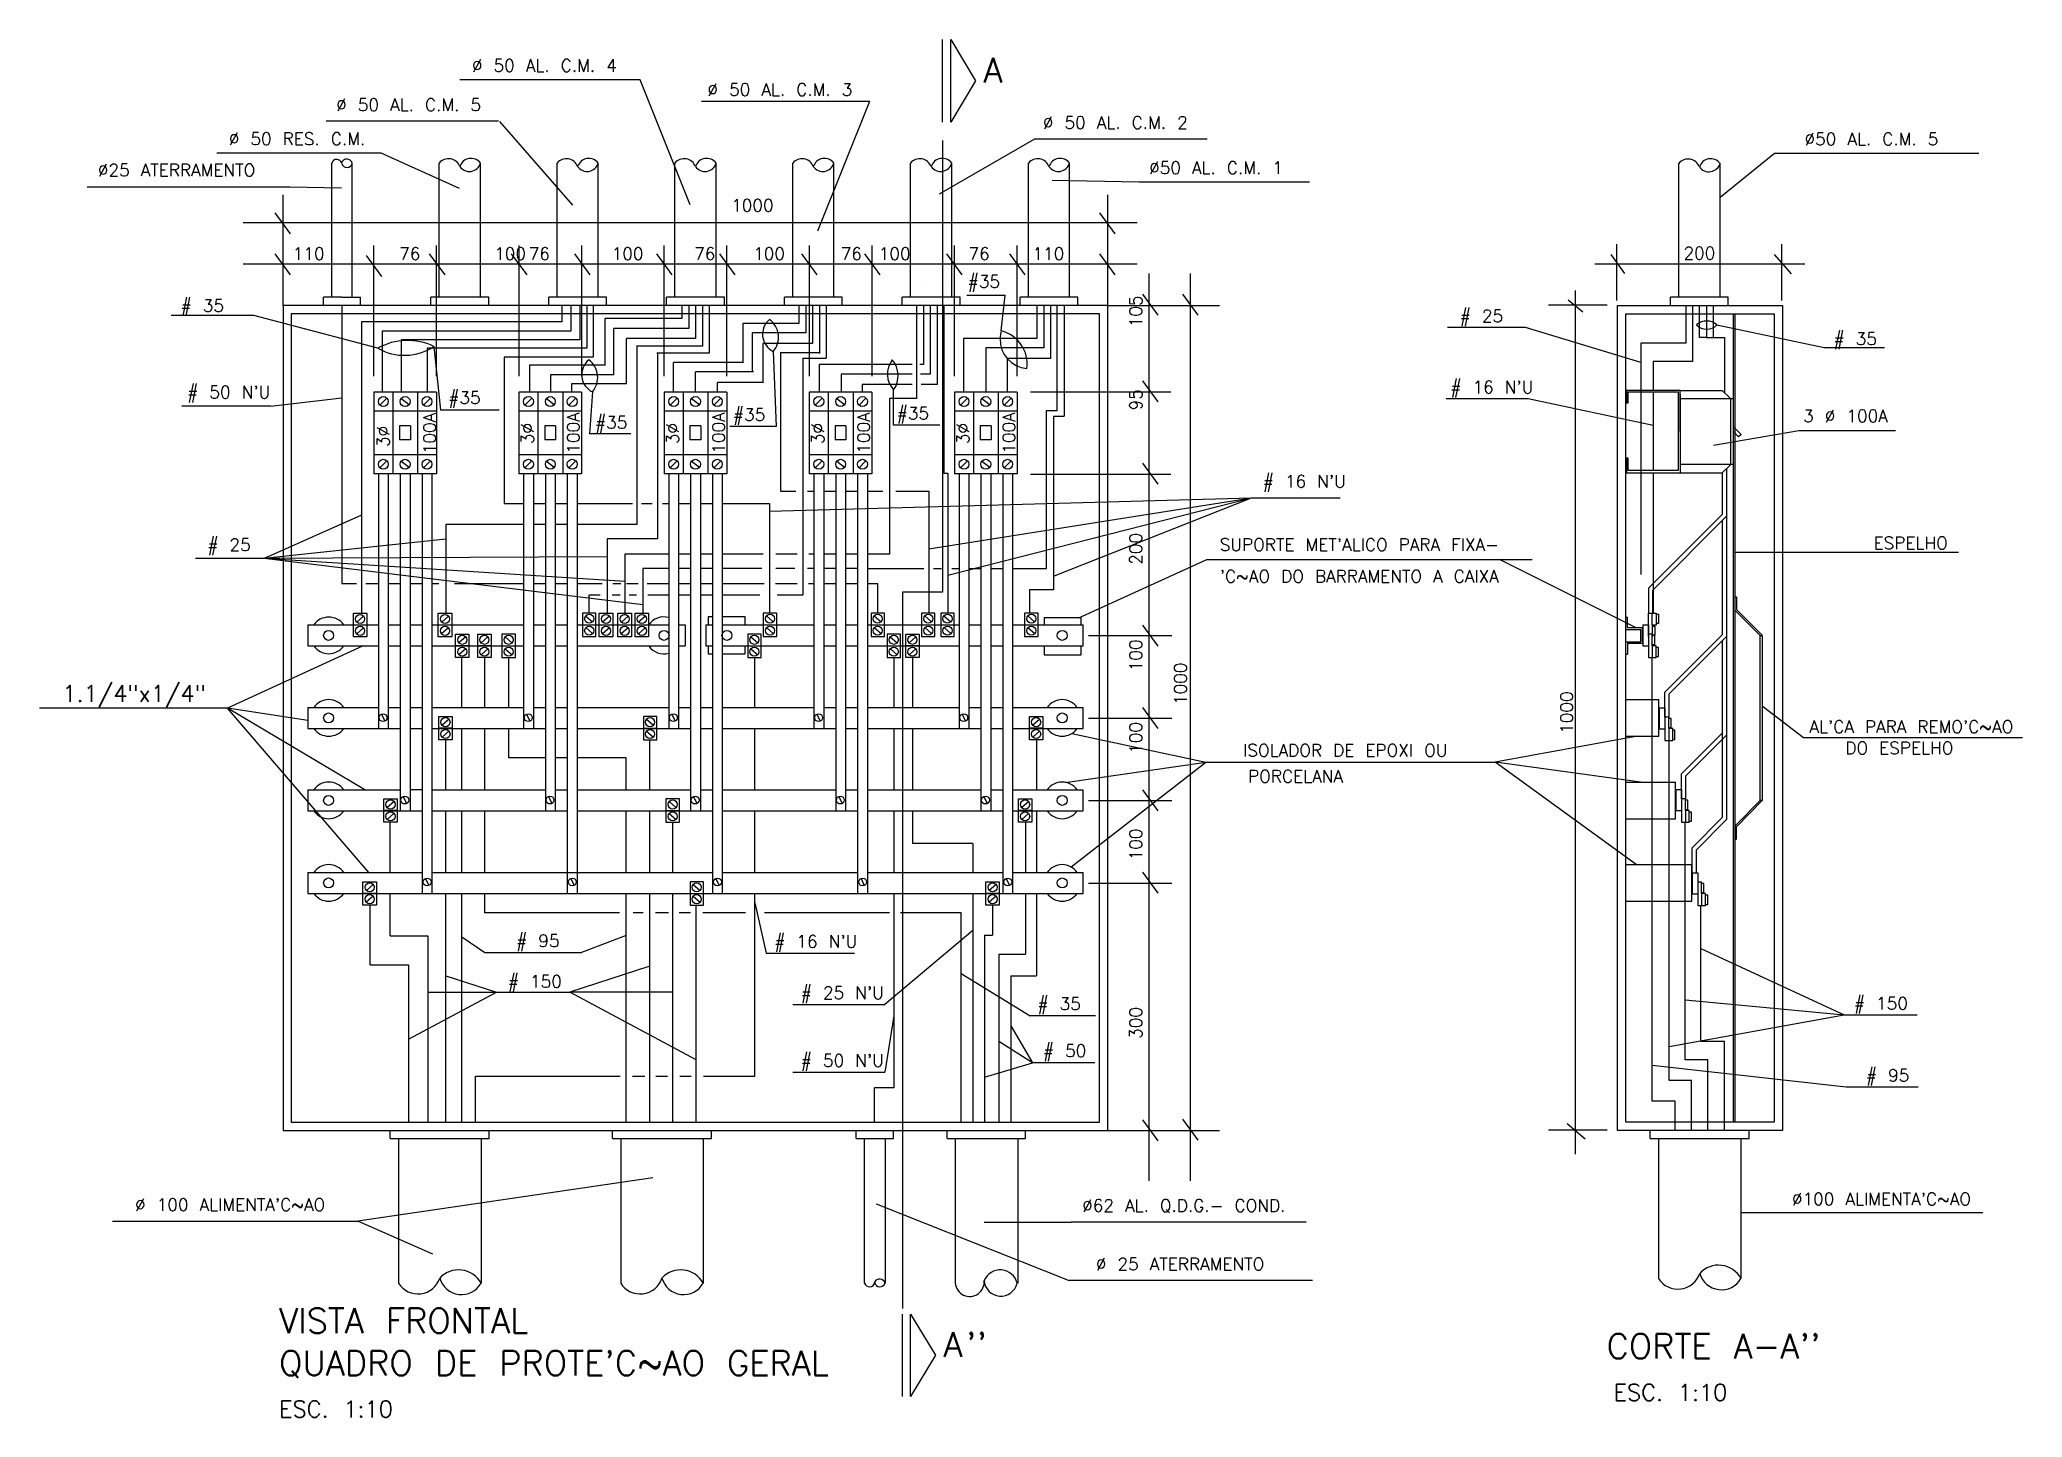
# Model space of a CAD drawing. Extents: x -0.026 to 0.455, y 0.043 to 0.377.
import ezdxf

# ---------------------------------------------------------------- set-up
doc = ezdxf.new("R2010")
doc.units = 0
doc.header["$MEASUREMENT"] = 0
doc.layers.add('DETALHES-DIVERSOS', color=7, linetype='CONTINUOUS')
doc.styles.add('R120', font='txt', dxfattribs={"height": 0.3, "bigfont": 'RHENO'})
doc.styles.add('R60', font='txt', dxfattribs={"height": 0.15, "bigfont": 'RHENO'})
doc.styles.add('R80', font='txt', dxfattribs={"height": 0.2, "bigfont": 'RHENO'})

msp = doc.modelspace()

# ---------------------------------------------------------------- texts
at = {"layer": 'DETALHES-DIVERSOS'}
for s, height, style, p in [('%%C 50 AL. C.M. 4', 0.003, 'R60', (0.07901524812060444, 0.3689429780209167)), ('A', 0.006, 'R120', (0.2030856622170937, 0.3663201426018384)), ('%%C 50 AL. C.M. 3', 0.003, 'R60', (0.1361237346033285, 0.363114428025674)), ('%%C 50 AL. C.M. 5', 0.003, 'R60', (0.04611024375346034, 0.359413026063028)), ('%%C 50 AL. C.M. 2', 0.003, 'R60', (0.2174646547383443, 0.355102565235847)), ('%%C 50 RES. C.M.', 0.003, 'R60', (0.02005795038479647, 0.3511688752760631)), ('%%C50 AL. C.M. 5', 0.003, 'R60', (0.4021376100394154, 0.3511199149685851)), ('%%C25 ATERRAMENTO  ', 0.003, 'R60', (-0.01168392584553658, 0.3435806498604259)), ('%%C50 AL. C.M. 1', 0.003, 'R60', (0.2432215862255889, 0.3441444831617076)), ('1000', 0.003, 'R60', (0.1418812626029333, 0.3350509120994288)), ('110      76      100 ', 0.003, 'R60', (0.03555993691401255, 0.3233108400948027)), ('76     100    76   100      ', 0.003, 'R60', (0.09276930065880194, 0.3233108400948027)), ('76  ', 0.003, 'R60', (0.1684332977433229, 0.3233108400948027)), ('100', 0.003, 'R60', (0.1776606124550831, 0.3233108400948027)), ('76  ', 0.003, 'R60', (0.199437082067369, 0.3233108400948027)), ('110', 0.003, 'R60', (0.2149389703131807, 0.3233108400948027)), ('200', 0.003, 'R60', (0.3728046819133586, 0.3234425050675351)), ('#35', 0.003, 'R60', (0.1992371007748497, 0.3165717639964323)), ('# 35', 0.003, 'R60', (0.008375360248165578, 0.3107419290707432)), ('# 25', 0.003, 'R60', (0.3185418687612998, 0.3082258845217102)), ('# 35', 0.003, 'R60', (0.409177462737786, 0.3026871573166786)), ("# 50 N'U", 0.003, 'R60', (0.009968384199576975, 0.2897433973470486)), ("# 16 N'U", 0.003, 'R60', (0.3162596745387134, 0.2909580919320021)), ('#35', 0.003, 'R60', (0.07327313726610654, 0.2884181197348295)), ('#35', 0.003, 'R60', (0.1088645251061212, 0.2824043089965864)), ('#35', 0.003, 'R60', (0.1423068746928578, 0.2842883938350208)), ('#35', 0.003, 'R60', (0.1820248008047477, 0.2846320400323609)), ('3 %%C 100A', 0.003, 'R60', (0.4018045374456715, 0.2839834325376141)), ("# 16 N'U", 0.003, 'R60', (0.2707792892284644, 0.268117128537366)), ('# 25', 0.003, 'R60', (0.01485727926871931, 0.2527447675293054)), ("SUPORTE MET'ALICO PARA FIXA-", 0.003, 'R60', (0.2603402672749772, 0.2527846185070096)), ('ESPELHO', 0.003, 'R60', (0.4188886630483659, 0.253167021880486)), ("'C~AO DO BARRAMENTO A CAIXA", 0.003, 'R60', (0.2603402672749772, 0.2451102244903265)), ('1.1/4"x1/4"', 0.004, 'R80', (-0.02028653728904999, 0.2161888358973883)), ("AL'CA PARA REMO'C~AO", 0.003, 'R60', (0.4033247070396269, 0.2086273567625784)), ('ISOLADOR DE EPOXI OU ', 0.003, 'R60', (0.2660099261268923, 0.2029010514125426)), ('   DO ESPELHO', 0.003, 'R60', (0.4033247070396269, 0.2034844996197212)), ('PORCELANA', 0.003, 'R60', (0.2672106799001546, 0.1966220043020559)), ('# 95', 0.003, 'R60', (0.08973890953925434, 0.1567324965367256)), ("# 16 N'U", 0.003, 'R60', (0.1523143595522531, 0.156573312752343)), ('# 150', 0.003, 'R60', (0.08772730128973563, 0.1468714746644012)), ("# 25 N'U", 0.003, 'R60', (0.1587555543912789, 0.1441149719009607)), ('# 35', 0.003, 'R60', (0.2161426252467723, 0.1414710047425697)), ('# 150', 0.003, 'R60', (0.4141277379120818, 0.1415662783390286)), ("# 50 N'U", 0.003, 'R60', (0.1587555543912789, 0.1277092993164891)), ('# 50', 0.003, 'R60', (0.2174710933871566, 0.1300766433992207)), ('# 95', 0.003, 'R60', (0.4170361011220338, 0.1241278799864689)), ("%%C100 ALIMENTA'C~AO", 0.003, 'R60', (0.3990967477575704, 0.09412877903865678)), ("%%C 100 ALIMENTA'C~AO ", 0.003, 'R60', (-0.002672228093139211, 0.09274723410550621)), (' %%C62 AL. Q.D.G.- COND.', 0.003, 'R60', (0.2243061177388992, 0.09253739937594731)), ('%%C 25 ATERRAMENTO', 0.003, 'R60', (0.2303083174482634, 0.07836084017523888)), ('VISTA FRONTAL', 0.006, 'R120', (0.03226833956179832, 0.06313213033746734)), ('A', 0.006, 'R120', (0.1933662052657067, 0.05736386256955285)), (" ''", 0.006, 'R120', (0.1934266903132452, 0.05726814400462246)), ("CORTE A-A''", 0.006, 'R120', (0.3541450918673705, 0.05695480922797373)), ("QUADRO DE PROTE'C~AO GERAL", 0.006, 'R120', (0.03226833956179832, 0.0528464160517531)), ('ESC. 1:10', 0.004, 'R80', (0.3558492593041795, 0.04673669286766355)), ('ESC. 1:10', 0.004, 'R80', (0.03226833956179832, 0.04269589321146313))]:
    msp.add_text(s, height=height, dxfattribs=dict(at, style=style)).set_placement(p)
at = {"layer": 'DETALHES-DIVERSOS', "style": 'R60'}
for s, p in [('300            100      100    100      200          95     105', (0.241493422921178, 0.1344631080837296)), ('100A', (0.07023828993418235, 0.2762140303652418)), ('100A', (0.1051135649236197, 0.276328676559957)), ('100A', (0.1403135649236197, 0.276328676559957)), ('100A', (0.1755135649236196, 0.2763286765599567)), ('100A', (0.2107135649236196, 0.2763286765599568)), ('3%%C', (0.05899560288083791, 0.2779336895291493)), ('3%%C', (0.09398559791508661, 0.2786215538376993)), ('3%%C', (0.1291855979150867, 0.2786215538376993)), ('3%%C', (0.1643855979150865, 0.278621553837699)), ('3%%C', (0.1995855979150865, 0.278621553837699)), ('1000', (0.252326279043926, 0.2153969769355289)), ('1000', (0.3459469799618533, 0.208409676882663))]:
    msp.add_text(s, height=0.003, rotation=90, dxfattribs=at).set_placement(p)

# ---------------------------------------------------------------- linework, layer by layer
at = {"layer": 'DETALHES-DIVERSOS'}
for p, q in [((0.1931013081395632, 0.3567053391738984), (0.1931013081395632, 0.376705339173898)), ((0.1951013081395634, 0.376705339173898), (0.2011013081395633, 0.366705339173898)), ((0.1951013081395634, 0.3567053391738984), (0.1951013081395634, 0.376705339173898)), ((0.1198375472115845, 0.3670003685644025), (0.0760993715915032, 0.3670003685644025)), ((0.1318931183262825, 0.3366307193454736), (0.1198375472115845, 0.3670003685644025)), ((0.2011013081395633, 0.366705339173898), (0.1951013081395634, 0.3567053391738984)), ((0.1346657963387777, 0.3617632381575805), (0.1754880954297579, 0.3617632381575805)), ((0.16289690656654, 0.3303800575024377), (0.1754880954297579, 0.3617632381575805)), ((0.0854746045798899, 0.3569847662377273), (0.04368034110916341, 0.3569847662377273)), ((0.1034729840013107, 0.3366047977490896), (0.085756536935059, 0.3568912029601154)), ((0.1924243183436261, 0.3393527041831904), (0.2155207425889897, 0.3526743054105464)), ((0.1930943220432277, 0.352244648525577), (0.1930943220432277, 0.2427155031766823)), ((0.2155207425889897, 0.3526743054105464), (0.2573150005230033, 0.3526743054105464)), ((0.05699240856692882, 0.3492262698102334), (0.01714206831898252, 0.3492262698102334)), ((0.04500550310922705, 0.3142672894003596), (0.04500550310922705, 0.3467829245575402)), ((0.05000550310922705, 0.3142672894003596), (0.05000550310922705, 0.3467829245575403)), ((0.07598923403826177, 0.3406013432606443), (0.05699240856692882, 0.3492262698102334)), ((0.07107693110922696, 0.3142672894003594), (0.07107693110922696, 0.3467829245575399)), ((0.08107693110922697, 0.3142672894003594), (0.08107693110922697, 0.3467829245575401)), ((0.09964835910922687, 0.3142672894003596), (0.09964835910922687, 0.3467829245575402)), ((0.1096483591092269, 0.3142672894003596), (0.1096483591092269, 0.3467829245575402)), ((0.1282197871092269, 0.3142672894003596), (0.1282197871092269, 0.3467829245575402)), ((0.1382197871092269, 0.3142672894003596), (0.1382197871092269, 0.3467829245575402)), ((0.156791215109227, 0.3142672894003596), (0.156791215109227, 0.3467829245575402)), ((0.166791215109227, 0.3142672894003596), (0.166791215109227, 0.3467829245575405)), ((0.1853626431092269, 0.3142672894003596), (0.1853626431092269, 0.3467829245575402)), ((0.1953626431092269, 0.3142672894003596), (0.1953626431092269, 0.3467829245575405)), ((0.213934075109227, 0.3142672894003596), (0.213934075109227, 0.3467829245575402)), ((0.223934075109227, 0.3142672894003596), (0.223934075109227, 0.3467829245575399)), ((0.3716543830745302, 0.3142672894003594), (0.3716543830745302, 0.346705723586949)), ((0.3816543830745301, 0.3385005118581191), (0.3948669871552399, 0.3492078861291495)), ((0.3816543830745301, 0.3142672894003594), (0.3816543830745301, 0.3467057235869487)), ((0.3948669871552399, 0.3492078861291495), (0.4444220110029049, 0.3492078861291495)), ((0.2197371752164835, 0.3426496871072587), (0.2407916891180047, 0.342201877695878)), ((0.2407916891180047, 0.342201877695878), (0.2820999676305014, 0.342201877695878)), ((-0.01426757584461086, 0.3409987421516942), (0.03482175064053266, 0.3409987421516942)), ((0.03321978910922695, 0.3122672894003594), (0.03321978910922695, 0.3390718781442005)), ((0.03482175064053266, 0.3409987421516942), (0.04737089770863562, 0.3407938952089563)), ((0.2332197891092269, 0.3122672894003594), (0.2332197891092269, 0.339044506037644)), ((0.2403440126750242, 0.3322672894003594), (0.02357328315301629, 0.3322672894003595)), ((0.03120907992406188, 0.3347049097567084), (0.03493419130961328, 0.3296286430515024)), ((0.2311802105400672, 0.3347049097567084), (0.2349053219256184, 0.3296286430515024)), ((0.3566193646725306, 0.3134864530197578), (0.3566193646725306, 0.3270895399625104)), ((0.3966193646725306, 0.3134864530197578), (0.3966193646725306, 0.3270895399625104)), ((0.2403440126750242, 0.3222672894003594), (0.02357328315301629, 0.3222672894003594)), ((0.03120907992406188, 0.3247704113971528), (0.03493419130961328, 0.3196941446919467)), ((0.05338561308588879, 0.3243883153064007), (0.05711072447144033, 0.3193120486011947)), ((0.05524816877866456, 0.2951034556011479), (0.05524816877866456, 0.3268174311335756)), ((0.06867976873227832, 0.3247704113971528), (0.07240488011782986, 0.3196941446919467)), ((0.07044816877866453, 0.2951034556011479), (0.07044816877866453, 0.3268174311335756)), ((0.0885621760556262, 0.3247704113971528), (0.09228728744117774, 0.3196941446919467)), ((0.09044816877866453, 0.2951034556011479), (0.09044816877866453, 0.3268174311335756)), ((0.1038563372387284, 0.3247704113971528), (0.10758144862428, 0.3196941446919467)), ((0.1056481687786646, 0.2951034556011479), (0.1056481687786646, 0.3268174311335756)), ((0.1237387445620763, 0.3247704113971528), (0.1274638559476277, 0.3196941446919467)), ((0.1256481687786646, 0.2951034556011479), (0.1256481687786646, 0.3268174311335756)), ((0.1390329002084658, 0.3247704113971528), (0.1427580115940174, 0.3196941446919467)), ((0.1408481687786646, 0.2951034556011479), (0.1408481687786646, 0.3268174311335756)), ((0.1589153075318137, 0.3247704113971528), (0.1626404189173651, 0.3196941446919467)), ((0.1608481687786646, 0.2951034556011479), (0.1608481687786646, 0.3268174311335756)), ((0.1742094687149159, 0.3247704113971528), (0.1779345801004673, 0.3196941446919467)), ((0.1760481687786647, 0.2951034556011479), (0.1760481687786647, 0.3268174311335756)), ((0.1940918705015511, 0.3247704113971528), (0.1978169818871025, 0.3196941446919467)), ((0.1960481687786647, 0.2951034556011479), (0.1960481687786647, 0.3268174311335756)), ((0.2093860316846534, 0.3247704113971528), (0.2131111430702048, 0.3196941446919467)), ((0.2112481687786646, 0.2951034556011479), (0.2112481687786646, 0.3268174311335756)), ((0.2311802105400672, 0.3247704113971528), (0.2349053219256184, 0.3196941446919467)), ((0.351292825575804, 0.3223580285110468), (0.4021908676789848, 0.3223580285110468)), ((0.3551794650179933, 0.3245862273295107), (0.3584985028198766, 0.3200113342909234)), ((0.3947789811066947, 0.3245862273295107), (0.3988991590910443, 0.3198969652572737)), ((0.1889301139411958, 0.3173689225103452), (0.1889301139411958, 0.3173689225103452)), ((0.1945717846298489, 0.317368922510345), (0.1945717846298489, 0.317368922510345)), ((0.243219789109227, 0.100071928681966), (0.243219789109227, 0.3200497685755488)), ((0.2532197891092269, 0.100071928681966), (0.2532197891092269, 0.3200497685755488)), ((0.04300550310922688, 0.3122672894003595), (0.04300550310922688, 0.3142672894003596)), ((0.04750550310922691, 0.3142672894003594), (0.04300550310922688, 0.3142672894003596)), ((0.04750550310922691, 0.3142672894003594), (0.05200550310922693, 0.3142672894003596)), ((0.05200550310922693, 0.3122672894003595), (0.05200550310922693, 0.3142672894003596)), ((0.08307693110922686, 0.3142672894003593), (0.06907693110922708, 0.3142672894003594)), ((0.06907693110922708, 0.3122672894003594), (0.06907693110922708, 0.3142672894003594)), ((0.083076931109227, 0.3122672894003594), (0.083076931109227, 0.3142672894003594)), ((0.09764835910922699, 0.3122672894003595), (0.09764835910922699, 0.3142672894003596)), ((0.1116483591092269, 0.3142672894003594), (0.09764835910922699, 0.3142672894003596)), ((0.111648359109227, 0.3122672894003595), (0.111648359109227, 0.3142672894003596)), ((0.140219787109227, 0.3142672894003594), (0.1262197871092269, 0.3142672894003596)), ((0.1262197871092269, 0.3122672894003595), (0.1262197871092269, 0.3142672894003596)), ((0.140219787109227, 0.3122672894003595), (0.140219787109227, 0.3142672894003596)), ((0.1687912151092269, 0.3142672894003594), (0.154791215109227, 0.3142672894003596)), ((0.154791215109227, 0.3122672894003595), (0.154791215109227, 0.3142672894003596)), ((0.168791215109227, 0.3122672894003595), (0.168791215109227, 0.3142672894003596)), ((0.1973626431092269, 0.3142672894003594), (0.1833626431092269, 0.3142672894003596)), ((0.1833626431092269, 0.3122672894003595), (0.1833626431092269, 0.3142672894003596)), ((0.1973626431092269, 0.3122672894003595), (0.1973626431092269, 0.3142672894003596)), ((0.1990550833217682, 0.3147528161890577), (0.2083379734289225, 0.3147528161890577)), ((0.2073817325150874, 0.3060786653795337), (0.2083379734289225, 0.3147528161890577)), ((0.225934075109227, 0.3142672894003594), (0.2119340751092271, 0.3142672894003596)), ((0.2119340751092271, 0.3122672894003595), (0.2119340751092271, 0.3142672894003596)), ((0.225934075109227, 0.3122672894003595), (0.225934075109227, 0.3142672894003596)), ((0.2416438611815305, 0.3149671866117592), (0.245368972567082, 0.3098909199065531)), ((0.2512952760682542, 0.3149671866117592), (0.2550203874538056, 0.3098909199065531)), ((0.3448154862787577, 0.3136507375379985), (0.3483665178799548, 0.3106935443773406)), ((0.3465581223109207, 0.3158522067501472), (0.3465581223109207, 0.1064829557178116)), ((0.38365438307453, 0.3142672894003593), (0.36965438307453, 0.3142672894003594)), ((0.36965438307453, 0.3122672894003594), (0.36965438307453, 0.3142672894003594)), ((0.38365438307453, 0.3122672894003592), (0.38365438307453, 0.3142672894003593)), ((0.02614749323931591, 0.309838869863371), (0.006116192293248161, 0.309838869863371)), ((0.05615982435322223, 0.3018991883374506), (0.02614749323931591, 0.309838869863371)), ((0.2332197891092269, 0.3122672894003594), (0.03321978910922695, 0.3122672894003594)), ((0.03321978910922695, 0.3122672894003594), (0.03321978910922695, 0.1122672894003594)), ((0.2312197891092269, 0.3102672894003595), (0.03521978910922684, 0.3102672894003594)), ((0.03521978910922684, 0.3102672894003594), (0.03521978910922698, 0.1142672894003594)), ((0.04750550310922691, 0.3122672894003594), (0.04750550310922705, 0.24477805172912)), ((0.1008122943949159, 0.3082875234322874), (0.05220349478071711, 0.3082875234322874)), ((0.05220349478071711, 0.3082875234322874), (0.05220349478071711, 0.2376235287381103)), ((0.1008122943949159, 0.3122672894003594), (0.1008122943949159, 0.3082875234322874)), ((0.1029881069239914, 0.3122672894003594), (0.1029881069239914, 0.3060278323620827)), ((0.1051639257929455, 0.3122672894003594), (0.1051639257929455, 0.3039546115591533)), ((0.1068639257929453, 0.3122672894003594), (0.1068639257929453, 0.3018902284971168)), ((0.1084113760599288, 0.3122672894003594), (0.1084113760599288, 0.2997606986668832)), ((0.1299134292076782, 0.3091048463564129), (0.1113353310423074, 0.3091048463564128)), ((0.1113353310423074, 0.2977487778895828), (0.1113353310423074, 0.3091048463564129)), ((0.1299134292076782, 0.3122672894003594), (0.1299134292076782, 0.3091048463564129)), ((0.1315734292076782, 0.3122672894003594), (0.1315734292076782, 0.3066993229750319)), ((0.1332334292076781, 0.3122672894003594), (0.1332334292076781, 0.3042937995936509)), ((0.1348934292076781, 0.3122672894003594), (0.1348934292076781, 0.3024037477930706)), ((0.1365534292076781, 0.3122672894003594), (0.1365534292076781, 0.3006855168063698)), ((0.1582833782418506, 0.3079142970416052), (0.1446826558197118, 0.3079142970416051)), ((0.144682655819712, 0.3079142970416051), (0.1446826558197118, 0.2984640243299609)), ((0.1582833782418506, 0.3122672894003594), (0.1582833782418506, 0.3079142970416052)), ((0.1599433782418505, 0.3122672894003594), (0.1599433782418505, 0.3055989067258342)), ((0.1616033782418505, 0.3122672894003594), (0.1616033782418505, 0.3030519804834335)), ((0.1632633782418505, 0.3122672894003594), (0.1632633782418505, 0.3006464514586968)), ((0.1649233782418504, 0.3122672894003594), (0.1649233782418504, 0.2994827528308888)), ((0.1868252647857148, 0.3122672894003594), (0.1868252647857148, 0.2897010485825773)), ((0.1884852647857147, 0.3122672894003594), (0.1884852647857147, 0.2979485573187409)), ((0.1901452647857147, 0.3122672894003594), (0.1901452647857147, 0.2956331670029699)), ((0.1918052647857147, 0.3122672894003594), (0.1918052647857147, 0.2930862407605692)), ((0.1934652647857146, 0.3122672894003594), (0.1934652647857146, 0.2716224621989822)), ((0.2159959462358087, 0.3122672894003594), (0.2159959462358087, 0.3042871146103026)), ((0.2176559462358087, 0.3122672894003594), (0.2176559462358087, 0.3019722979797947)), ((0.2193159462358086, 0.3122672894003594), (0.2193159462358086, 0.2994002777278151)), ((0.2209032232675408, 0.2867678435293033), (0.2209032232675408, 0.3122672894003594)), ((0.2226359462358086, 0.3122672894003594), (0.2226359462358086, 0.2853932587399429)), ((0.2312197891092269, 0.1142672894003593), (0.2312197891092269, 0.3102672894003595)), ((0.2332197891092269, 0.1122672894003594), (0.2332197891092269, 0.3122672894003594)), ((0.2332197891092269, 0.3122672894003594), (0.2602646509996431, 0.3122672894003594)), ((0.3542520158084453, 0.3123035741592207), (0.340047906013795, 0.3123035741592207)), ((0.3568189996046992, 0.1122672894003594), (0.3568189996046992, 0.3122672894003594)), ((0.3568189996046992, 0.3122672894003594), (0.3968189996046992, 0.3122672894003594)), ((0.3588189996046991, 0.1142672894003594), (0.3588189996046991, 0.3102672894003594)), ((0.3588189996046991, 0.3102672894003594), (0.394818999604699, 0.3102672894003594)), ((0.3733543830745303, 0.3122672894003594), (0.3733543830745303, 0.3031205212083947)), ((0.3750143830745303, 0.3122672894003594), (0.3750143830745303, 0.2986816150346358)), ((0.3766994330177893, 0.304522283578295), (0.3766994330177893, 0.3122672894003594)), ((0.3783343830745302, 0.3122672894003594), (0.3783343830745302, 0.304522283578295)), ((0.3799943830745302, 0.3122672894003594), (0.3799943830745302, 0.304522283578295)), ((0.3848189996046991, 0.3102672894003594), (0.3848189996046991, 0.1142672894003594)), ((0.385218999604699, 0.3102672894003594), (0.385218999604699, 0.1142672894003594)), ((0.394818999604699, 0.3102672894003594), (0.394818999604699, 0.1142672894003594)), ((0.3968189996046992, 0.3122672894003594), (0.3968189996046992, 0.1122672894003594)), ((0.08416895725573482, 0.3060278323620825), (0.0572483593480456, 0.3060278323620825)), ((0.0572483593480456, 0.3060278323620825), (0.0572483593480456, 0.2912672894003595)), ((0.08932713326551835, 0.3039546115591533), (0.0618298406215979, 0.3039546115591533)), ((0.0618298406215979, 0.3039546115591533), (0.0618298406215979, 0.2912672894003596)), ((0.1029881069239914, 0.3060278323620827), (0.08313732585770538, 0.3060278323620827)), ((0.1051639257929455, 0.3039546115591533), (0.08932713326551835, 0.3039546115591533)), ((0.1315734292076782, 0.3066993229750319), (0.1133986001782449, 0.3066993229750318)), ((0.1133986001782449, 0.29547874540578), (0.1133986001782449, 0.3066993229750319)), ((0.1183848323384578, 0.3042937995936509), (0.1164935007122119, 0.3042937995936508)), ((0.1164935007122119, 0.2932806672914846), (0.1164935007122119, 0.3042937995936509)), ((0.1332334292076781, 0.3042937995936509), (0.1183848323384578, 0.3042937995936509)), ((0.1599433782418505, 0.3055989067258342), (0.1469980461354828, 0.3055989067258341)), ((0.1469980461354828, 0.3055989067258341), (0.1469980461354828, 0.29614863401419)), ((0.1616033782418505, 0.3030519804834335), (0.1495449723778836, 0.3030519804834335)), ((0.1495449723778836, 0.3030519804834335), (0.1495449723778836, 0.2936017077717891)), ((0.2088247866205715, 0.3042871146103026), (0.1982488399418669, 0.3042871146103026)), ((0.1982488399418669, 0.3042871146103026), (0.1982488399418669, 0.2912672894003593)), ((0.2159959462358087, 0.3042871146103026), (0.2088247866205715, 0.3042871146103026)), ((0.3345172061725539, 0.3069226545911146), (0.3156076214194226, 0.3069226545911146)), ((0.3624385843416918, 0.2984516640329274), (0.3345172061725539, 0.3069226545911146)), ((0.3624385843416918, 0.3031205212083947), (0.3624385843416918, 0.247050102624731)), ((0.3733543830745303, 0.3031205212083947), (0.3624385843416918, 0.3031205212083947)), ((0.3785681652320498, 0.304522283578295), (0.3766994330177893, 0.304522283578295)), ((0.3783343830745302, 0.304522283578295), (0.379972418468967, 0.304522283578295)), ((0.3799943830745302, 0.304522283578295), (0.3827778317726827, 0.304522283578295)), ((0.3808827789793422, 0.3075565628882697), (0.4068952740519124, 0.3020355423513807)), ((0.3827778317726827, 0.304522283578295), (0.3827205348685259, 0.2911480280014524)), ((0.09723632845000638, 0.3018902284971168), (0.06819045672287104, 0.3018902284971168)), ((0.06819045672287104, 0.3018902284971168), (0.06819045672287104, 0.2912672894003595)), ((0.06981113944640185, 0.3023299908380638), (0.07140506244047004, 0.2868385120343758)), ((0.08685960303553998, 0.2997606986668832), (0.08685960303553998, 0.2642497919408609)), ((0.1084113760599288, 0.2997606986668832), (0.08685960303553998, 0.2997606986668834)), ((0.1068639257929453, 0.3018902284971168), (0.09620469705197693, 0.3018902284971168)), ((0.1348934292076781, 0.3024037477930706), (0.1189006512074118, 0.3024037477930706)), ((0.1190210076778737, 0.3024037477930706), (0.1190210076778737, 0.2591559394560594)), ((0.1365534292076781, 0.3006855168063698), (0.1238868833676247, 0.3006855168063698)), ((0.1240289741538905, 0.30068551680637), (0.1240289741538905, 0.2556828553937425)), ((0.1448634497463844, 0.2984640243299609), (0.1279197891092269, 0.2984640243299609)), ((0.1279197891092269, 0.2912672894003595), (0.1279197891092269, 0.298464024329961)), ((0.1520702838948751, 0.3011046900141154), (0.1527752802886636, 0.2829385445313048)), ((0.1538062898901508, 0.3008573376202495), (0.1632633782418505, 0.3008573376202495)), ((0.1538062898901508, 0.3008573376202495), (0.1538062898901508, 0.2672597985045594)), ((0.1592466293899946, 0.2994827528308889), (0.1592466293899948, 0.2420881384024631)), ((0.1592466293899946, 0.2994827528308889), (0.1649233782418504, 0.2994827528308888)), ((0.2093406054895256, 0.3019722979797947), (0.2036537290601704, 0.3019722979797947)), ((0.2036537290601704, 0.3019722979797947), (0.2036537290601704, 0.2912672894003595)), ((0.2182814384119219, 0.2994002777278151), (0.2088012385513788, 0.2994002777278151)), ((0.2088012385513788, 0.2994002777278151), (0.2088012385513788, 0.2912672894003595)), ((0.2176559462358087, 0.3019722979797947), (0.2093406054895256, 0.3019722979797947)), ((0.2193159462358086, 0.2994002777278151), (0.2182814384119219, 0.2994002777278151)), ((0.3750143830745303, 0.2986816150346358), (0.3654777837191385, 0.2986816150346358)), ((0.3654777837191385, 0.2986816150346358), (0.3654777837191385, 0.2916566821890368)), ((0.4068952740519124, 0.3020355423513807), (0.4215665052245852, 0.3020355423513807)), ((0.1113353310423074, 0.2977487778895828), (0.09298183345310405, 0.2977487778895828)), ((0.09298183345310405, 0.2977487778895826), (0.09298183345310405, 0.2912672894003595)), ((0.1133986001782449, 0.29547874540578), (0.09807912333952018, 0.2954787454057801)), ((0.09807912333952018, 0.29547874540578), (0.09807912333952018, 0.2912672894003595)), ((0.1164935007122119, 0.2932806672914846), (0.1031764171421477, 0.2932806672914848)), ((0.1031764171421477, 0.2932806672914848), (0.1031764171421477, 0.2912672894003593)), ((0.1472705939017055, 0.2961486340141899), (0.133219789109227, 0.2961486340141899)), ((0.133219789109227, 0.2912672894003596), (0.133219789109227, 0.2961486340141899)), ((0.1496777443969055, 0.2936017077717891), (0.138519789109227, 0.2936017077717891)), ((0.138519789109227, 0.2912672894003595), (0.138519789109227, 0.2936017077717891)), ((0.1857849511058741, 0.2979485573187409), (0.1631854451922735, 0.2979485573187409)), ((0.1631854451922735, 0.2979485573187409), (0.1631854451922735, 0.2912672894003596)), ((0.1857849511058741, 0.2956331670029699), (0.1685144298955172, 0.2956331670029699)), ((0.1685144298955172, 0.2956331670029699), (0.168514429895517, 0.2912672894003596)), ((0.1884852647857147, 0.2979485573187409), (0.187601367246444, 0.2979485573187409)), ((0.1901452647857147, 0.2956331670029699), (0.1877672693061237, 0.2956331670029699)), ((0.1945717846298489, 0.2973689225103452), (0.1945717846298489, 0.2973689225103452)), ((0.2416438611815305, 0.2939852876888346), (0.245368972567082, 0.2889090209836286)), ((0.03014009218938497, 0.2878468697288544), (0.04750550310922691, 0.2898897927936542)), ((0.05521978910922684, 0.2912672894003595), (0.05521978910922684, 0.2714672894003596)), ((0.07041978910922694, 0.2912672894003595), (0.05521978910922684, 0.2912672894003595)), ((0.05521978910922684, 0.2912672894003595), (0.05521978910922684, 0.2866672894003595)), ((0.05667126097180315, 0.2881187612629357), (0.05836831724665089, 0.2898158175377833)), ((0.05981978910922692, 0.2912672894003595), (0.05981978910922692, 0.2714672894003596)), ((0.06186746147567661, 0.2896974072527481), (0.06377211674277718, 0.288237171547971)), ((0.06581978910922687, 0.2912672894003595), (0.06581978910922687, 0.2714672894003596)), ((0.06727126097180303, 0.2881187612629357), (0.06896831724665077, 0.2898158175377835)), ((0.07041978910922694, 0.2912672894003595), (0.07041978910922694, 0.2714672894003596)), ((0.09041978910922695, 0.2912672894003595), (0.09041978910922695, 0.2714672894003596)), ((0.105619789109227, 0.2912672894003595), (0.09041978910922695, 0.2912672894003595)), ((0.09041978910922695, 0.2912672894003595), (0.09041978910922695, 0.2866672894003595)), ((0.0918712609718031, 0.2881187612629357), (0.09356831724665085, 0.2898158175377833)), ((0.09501978910922702, 0.2912672894003595), (0.09501978910922702, 0.2714672894003596)), ((0.09706746147567658, 0.2896974072527481), (0.09897211674277713, 0.288237171547971)), ((0.101019789109227, 0.2912672894003595), (0.101019789109227, 0.2714672894003596)), ((0.1024712609718031, 0.2881187612629357), (0.1041683172466509, 0.2898158175377835)), ((0.105619789109227, 0.2912672894003595), (0.105619789109227, 0.2714672894003596)), ((0.1082258258509887, 0.2913107756747118), (0.1075122691494387, 0.2811683474934729)), ((0.1256197891092271, 0.2912672894003595), (0.1256197891092271, 0.2714672894003596)), ((0.140819789109227, 0.2912672894003595), (0.1256197891092271, 0.2912672894003595)), ((0.1256197891092271, 0.2912672894003595), (0.1256197891092271, 0.2866672894003595)), ((0.1270712609718032, 0.2881187612629357), (0.1287683172466509, 0.2898158175377833)), ((0.130219789109227, 0.2912672894003595), (0.130219789109227, 0.2714672894003596)), ((0.1322674614756767, 0.2896974072527481), (0.1341721167427772, 0.288237171547971)), ((0.1362197891092271, 0.2912672894003595), (0.1362197891092271, 0.2714672894003596)), ((0.1376712609718032, 0.2881187612629357), (0.139368317246651, 0.2898158175377835)), ((0.140819789109227, 0.2912672894003595), (0.140819789109227, 0.2714672894003596)), ((0.1608197891092269, 0.2912672894003595), (0.1608197891092269, 0.2714672894003596)), ((0.1760197891092268, 0.2912672894003595), (0.1608197891092269, 0.2912672894003595)), ((0.1608197891092269, 0.2912672894003595), (0.1608197891092269, 0.2866672894003595)), ((0.162271260971803, 0.2881187612629357), (0.1639683172466508, 0.2898158175377833)), ((0.1654197891092268, 0.2912672894003595), (0.1654197891092268, 0.2714672894003596)), ((0.1674674614756765, 0.2896974072527481), (0.1693721167427771, 0.288237171547971)), ((0.1714197891092269, 0.2912672894003595), (0.1714197891092269, 0.2714672894003596)), ((0.1728712609718031, 0.2881187612629357), (0.1745683172466508, 0.2898158175377835)), ((0.1857849511058741, 0.2930862407605692), (0.1736117236981447, 0.2930862407605692)), ((0.1736117236981447, 0.2930862407605692), (0.1736117236981447, 0.2912672894003596)), ((0.1760197891092268, 0.2912672894003595), (0.1760197891092268, 0.2714672894003596)), ((0.1802915760186396, 0.2897010485825774), (0.1802915760186396, 0.2519782354047959)), ((0.1868252647857148, 0.2897010485825773), (0.1802915760186396, 0.2897010485825774)), ((0.181236857151912, 0.2832821907286449), (0.181265105780579, 0.2917791521778734)), ((0.1918052647857147, 0.2930862407605692), (0.1879331769025161, 0.2930862407605692)), ((0.1960197891092268, 0.2912672894003593), (0.1960197891092268, 0.2714672894003594)), ((0.2112197891092269, 0.2912672894003593), (0.1960197891092268, 0.2912672894003593)), ((0.1960197891092268, 0.2912672894003593), (0.1960197891092268, 0.2866672894003594)), ((0.197471260971803, 0.2881187612629356), (0.1991683172466507, 0.2898158175377831)), ((0.2006197891092269, 0.2912672894003593), (0.2006197891092269, 0.2714672894003594)), ((0.2026674614756765, 0.2896974072527479), (0.204572116742777, 0.2882371715479708)), ((0.2066197891092268, 0.2912672894003593), (0.2066197891092268, 0.2714672894003594)), ((0.208071260971803, 0.2881187612629356), (0.2097683172466508, 0.2898158175377833)), ((0.2112197891092269, 0.2912672894003593), (0.2112197891092269, 0.2714672894003594)), ((0.2144690883031903, 0.2913404035197297), (0.2484919498351472, 0.2913404035197297)), ((0.3351692592918444, 0.2896548620014064), (0.315281592091421, 0.2896548620014064)), ((0.3654777837191385, 0.2831387123484281), (0.3351692592918444, 0.2896548620014064)), ((0.372018999604699, 0.2916566821890368), (0.3589585814993301, 0.2916566821890368)), ((0.3589585814993301, 0.2916566821890368), (0.3589585814993301, 0.2886208676067408)), ((0.3589585814993301, 0.2886208676067408), (0.3593585814993303, 0.2886208676067408)), ((0.3593585814993303, 0.2913306462955672), (0.3714836167237429, 0.2913306462955672)), ((0.3593585814993303, 0.2886208676067408), (0.3593585814993303, 0.2913306462955672)), ((0.3654777837191385, 0.2913306462955672), (0.3654777837191385, 0.2722331726458074)), ((0.3714836167237429, 0.2913306462955672), (0.3714836167237429, 0.2722331726458074)), ((0.372018999604699, 0.2916566821890367), (0.382209823908094, 0.2916566821890367)), ((0.372018999604699, 0.2816741499527399), (0.372018999604699, 0.2916566821890367)), ((0.372018999604699, 0.290691617716443), (0.372018999604699, 0.271691617716443)), ((0.3848189996046991, 0.2896566821890367), (0.372018999604699, 0.2896566821890367)), ((0.382209823908094, 0.2916566821890367), (0.3841990263674266, 0.2896754907925623)), ((0.3841990263674266, 0.2896754907925623), (0.3841990263674266, 0.2736320322963567)), ((0.3848189996046991, 0.2896566821890367), (0.3848189996046991, 0.273691617716443)), ((0.03014009218938497, 0.2878468697288544), (0.008689893899958747, 0.2878468697288544)), ((0.07041978910922694, 0.2866672894003595), (0.05521978910922684, 0.2866672894003595)), ((0.08563116884737297, 0.2868385120343758), (0.07140506244047004, 0.2868385120343758)), ((0.105619789109227, 0.2866672894003595), (0.09041978910922695, 0.2866672894003595)), ((0.140819789109227, 0.2866672894003595), (0.1256197891092271, 0.2866672894003595)), ((0.1760197891092268, 0.2866672894003595), (0.1608197891092269, 0.2866672894003595)), ((0.2112197891092269, 0.2866672894003594), (0.1960197891092268, 0.2866672894003594)), ((0.2183241352626492, 0.2485051541651588), (0.2183241352626492, 0.2867678435293034)), ((0.2183241352626492, 0.2867678435293034), (0.2209032232675408, 0.2867678435293034)), ((0.2200568582309168, 0.2853932587399429), (0.2200568582309168, 0.2433302434178904)), ((0.2200568582309168, 0.2853932587399429), (0.2226359462358086, 0.2853932587399429)), ((0.06409527757364529, 0.2830672894003597), (0.06148043115259824, 0.2830672894003597)), ((0.06148043115259824, 0.2830672894003597), (0.06148043115259824, 0.2796672894003591)), ((0.06409527757364515, 0.2796672894003591), (0.06148043115259824, 0.2796672894003591)), ((0.06409527757364529, 0.2830672894003597), (0.06409527757364515, 0.2796672894003591)), ((0.09929527757364526, 0.2830672894003597), (0.09668043115259821, 0.2830672894003597)), ((0.09668043115259821, 0.2830672894003597), (0.09668043115259821, 0.2796672894003591)), ((0.09929527757364526, 0.2796672894003591), (0.09668043115259821, 0.2796672894003591)), ((0.09929527757364526, 0.2830672894003597), (0.09929527757364526, 0.2796672894003591)), ((0.1175251447899989, 0.2811683474934729), (0.1075122691494387, 0.2811683474934729)), ((0.1344952775736453, 0.2830672894003597), (0.1318804311525983, 0.2830672894003597)), ((0.1318804311525983, 0.2830672894003597), (0.1318804311525983, 0.2796672894003591)), ((0.1344952775736453, 0.2796672894003591), (0.1318804311525983, 0.2796672894003591)), ((0.1344952775736453, 0.2830672894003597), (0.1344952775736453, 0.2796672894003591)), ((0.1527752802886636, 0.2829385445313048), (0.141518931040022, 0.2829385445313048)), ((0.1696952775736452, 0.2830672894003597), (0.1670804311525983, 0.2830672894003597)), ((0.1670804311525983, 0.2830672894003597), (0.1670804311525983, 0.2796672894003591)), ((0.1696952775736452, 0.2796672894003591), (0.1670804311525983, 0.2796672894003591)), ((0.1696952775736452, 0.2830672894003597), (0.1696952775736452, 0.2796672894003591)), ((0.1924932064005535, 0.2832821907286449), (0.181236857151912, 0.2832821907286449)), ((0.2048952775736451, 0.2830672894003595), (0.2022804311525981, 0.2830672894003595)), ((0.2022804311525981, 0.2830672894003595), (0.2022804311525981, 0.279667289400359)), ((0.2048952775736451, 0.279667289400359), (0.2022804311525981, 0.279667289400359)), ((0.2048952775736451, 0.2830672894003595), (0.2048952775736451, 0.279667289400359)), ((0.372018999604699, 0.2816741499527399), (0.372018999604699, 0.271691617716443)), ((0.3800369380522743, 0.2784104527988843), (0.4007957292137506, 0.2819771594929499)), ((0.3867680555287318, 0.2809936883228785), (0.3848189996046991, 0.2829358787574962)), ((0.3861612152054412, 0.2804059362852996), (0.384818999604699, 0.2817472460224777)), ((0.3867680555287318, 0.2809936883228785), (0.3861612152054412, 0.2804059362852996)), ((0.4007957292137506, 0.2819771594929499), (0.4242180415064145, 0.2819771594929499)), ((0.07041978910922694, 0.2760672894003594), (0.05521978910922684, 0.2760672894003592)), ((0.05667126097180301, 0.2729187612629356), (0.05836831724665075, 0.2746158175377834)), ((0.06186746147567661, 0.274497407252748), (0.06377211674277718, 0.2730371715479709)), ((0.06727126097180303, 0.2729187612629356), (0.06896831724665077, 0.2746158175377834)), ((0.105619789109227, 0.2760672894003594), (0.09041978910922695, 0.2760672894003592)), ((0.0918712609718031, 0.2729187612629356), (0.09356831724665085, 0.2746158175377834)), ((0.09706746147567658, 0.274497407252748), (0.09897211674277713, 0.2730371715479709)), ((0.1024712609718031, 0.2729187612629356), (0.1041683172466509, 0.2746158175377834)), ((0.140819789109227, 0.2760672894003594), (0.1256197891092269, 0.2760672894003592)), ((0.1270712609718031, 0.2729187612629356), (0.1287683172466509, 0.2746158175377834)), ((0.1322674614756767, 0.274497407252748), (0.1341721167427772, 0.2730371715479709)), ((0.1376712609718031, 0.2729187612629356), (0.1393683172466508, 0.2746158175377834)), ((0.1760197891092268, 0.2760672894003594), (0.1608197891092269, 0.2760672894003592)), ((0.162271260971803, 0.2729187612629356), (0.1639683172466508, 0.2746158175377834)), ((0.1674674614756765, 0.274497407252748), (0.1693721167427772, 0.2730371715479709)), ((0.1728712609718029, 0.2729187612629356), (0.1745683172466508, 0.2746158175377834)), ((0.2112197891092268, 0.2760672894003592), (0.1960197891092268, 0.2760672894003591)), ((0.197471260971803, 0.2729187612629355), (0.1991683172466507, 0.2746158175377832)), ((0.2026674614756765, 0.2744974072527478), (0.204572116742777, 0.2730371715479707)), ((0.208071260971803, 0.2729187612629355), (0.2097683172466508, 0.2746158175377832)), ((0.3589585814993301, 0.2752010249253766), (0.3589585814993301, 0.2717170254643219)), ((0.3593459576041725, 0.2752010249253766), (0.3589585814993301, 0.2752010249253766)), ((0.3593459576041725, 0.2722331726458074), (0.3593459576041725, 0.2752010249253766)), ((0.07041978910922694, 0.2714672894003594), (0.05521978910922684, 0.2714672894003593)), ((0.05631978910922698, 0.2714672894003593), (0.05631978910922698, 0.2097272894003595)), ((0.05871978910922693, 0.2714672894003593), (0.05871978910922707, 0.2097272894003595)), ((0.06161978910922699, 0.2714672894003594), (0.06161978910922699, 0.1897272894003594)), ((0.06401978910922694, 0.2714672894003594), (0.06401978910922694, 0.1897272894003594)), ((0.066919789109227, 0.2714672894003594), (0.066919789109227, 0.1697272894003594)), ((0.06931978910922709, 0.2714672894003594), (0.06931978910922695, 0.1697272894003594)), ((0.105619789109227, 0.2714672894003594), (0.09041978910922695, 0.2714672894003593)), ((0.09151978910922694, 0.2714672894003593), (0.09151978910922694, 0.2097272894003595)), ((0.09391978910922688, 0.2714672894003593), (0.09391978910922703, 0.2097272894003595)), ((0.09681978910922695, 0.2714672894003594), (0.09681978910922695, 0.1897272894003594)), ((0.0992197891092269, 0.2714672894003594), (0.0992197891092269, 0.1897272894003594)), ((0.102119789109227, 0.2714672894003594), (0.102119789109227, 0.1697272894003594)), ((0.104519789109227, 0.2714672894003594), (0.1045197891092269, 0.1697272894003594)), ((0.140819789109227, 0.2714672894003594), (0.1256197891092271, 0.2714672894003593)), ((0.1267197891092269, 0.2714672894003593), (0.1267197891092269, 0.2097272894003595)), ((0.129119789109227, 0.2714672894003593), (0.129119789109227, 0.2097272894003595)), ((0.1320197891092269, 0.2714672894003594), (0.1320197891092269, 0.1897272894003594)), ((0.134419789109227, 0.2714672894003594), (0.134419789109227, 0.1897272894003594)), ((0.1373197891092269, 0.2714672894003594), (0.1373197891092269, 0.1697272894003594)), ((0.139719789109227, 0.2714672894003594), (0.139719789109227, 0.1697272894003594)), ((0.1760197891092268, 0.2714672894003594), (0.1608197891092269, 0.2714672894003593)), ((0.1619197891092269, 0.2714672894003593), (0.1619197891092269, 0.2097272894003595)), ((0.1643197891092268, 0.2714672894003593), (0.164319789109227, 0.2097272894003595)), ((0.1672197891092269, 0.2714672894003594), (0.1672197891092269, 0.1897272894003594)), ((0.169619789109227, 0.2714672894003594), (0.169619789109227, 0.1897272894003594)), ((0.1725197891092269, 0.2714672894003594), (0.1725197891092269, 0.1697272894003594)), ((0.174919789109227, 0.2714672894003594), (0.174919789109227, 0.1697272894003594)), ((0.1934652647857146, 0.2716224621989822), (0.1943882064392824, 0.2716224621989822)), ((0.1943882064392824, 0.2716224621989822), (0.1943882064392825, 0.2376795128571177)), ((0.2112197891092269, 0.2714672894003593), (0.1960197891092268, 0.2714672894003591)), ((0.1971197891092268, 0.2714672894003591), (0.1971197891092268, 0.2097272894003594)), ((0.1995197891092268, 0.2714672894003591), (0.1995197891092269, 0.2097272894003594)), ((0.2024197891092268, 0.2714672894003593), (0.2024197891092268, 0.1897272894003592)), ((0.2048197891092268, 0.2714672894003593), (0.2048197891092268, 0.1897272894003592)), ((0.2077197891092268, 0.2714672894003593), (0.2077197891092268, 0.1697272894003592)), ((0.2101197891092269, 0.2714672894003593), (0.2101197891092268, 0.1697272894003592)), ((0.2144690883031903, 0.271375339047136), (0.2484919498351472, 0.271375339047136)), ((0.2416438611815305, 0.2740186429050884), (0.245368972567082, 0.2689423761998823)), ((0.3589585814993301, 0.2717170254643219), (0.372018999604699, 0.271691617716443)), ((0.3714836167237429, 0.2722331726458074), (0.3593459576041725, 0.2722331726458074)), ((0.3654777837191385, 0.271704343003084), (0.3654777837191385, 0.2376454180877158)), ((0.3848189996046991, 0.273691617716443), (0.372018999604699, 0.273691617716443)), ((0.372018999604699, 0.271691617716443), (0.382209823908094, 0.271691617716443)), ((0.382209823908094, 0.271691617716443), (0.3841990263674266, 0.2736320322963567)), ((0.382209823908094, 0.271691617716443), (0.382209823908094, 0.2615943353464716)), ((0.3832621176966287, 0.2727181025772704), (0.3832621176966289, 0.2611474467136742)), ((0.1511372990523982, 0.2624319910909951), (0.2680209432494236, 0.2656362874500756)), ((0.1538062898901508, 0.2672597985045594), (0.157583501119538, 0.2672597985045594)), ((0.1604146327238809, 0.2672597985045594), (0.1619197891092269, 0.2672597985045594)), ((0.1643197891092268, 0.2672597985045594), (0.1672197891092269, 0.2672597985045594)), ((0.169619789109227, 0.2672597985045594), (0.1725197891092269, 0.2672597985045594)), ((0.174919789109227, 0.2672597985045594), (0.178688298338562, 0.2672597985045594)), ((0.1817768040332869, 0.2672597985045594), (0.1898303804571263, 0.2672597985045594)), ((0.1898303804571263, 0.2672597985045594), (0.1898303804571263, 0.2376795128571176)), ((0.1898303804571263, 0.253232089994993), (0.2680209432494236, 0.2656362874500756)), ((0.1943882064392825, 0.2468921689796494), (0.2680209432494236, 0.2656362874500756)), ((0.2200568582309168, 0.2466165204133599), (0.2680209432494236, 0.2656362874500756)), ((0.2680209432494236, 0.2656362874500756), (0.2895360607107652, 0.2656362874500756)), ((0.05220349478071711, 0.2614422853154522), (0.02862077746580894, 0.2509243568298792)), ((0.08685960303553998, 0.2642497919408609), (0.09151978910922708, 0.2642497919408609)), ((0.09391978910922688, 0.2642497919408609), (0.09681978910922709, 0.2642497919408609)), ((0.0992197891092269, 0.2642497919408609), (0.102119789109227, 0.2642497919408608)), ((0.104519789109227, 0.2642497919408608), (0.1179296311221503, 0.2642497919408609)), ((0.1201042691636081, 0.2642497919408609), (0.1227401928878905, 0.2642497919408609)), ((0.1252443207027945, 0.2642497919408609), (0.1267197891092269, 0.2642497919408608)), ((0.129119789109227, 0.2642497919408608), (0.1320197891092269, 0.2642497919408609)), ((0.134419789109227, 0.2642497919408609), (0.1373197891092271, 0.2642497919408611)), ((0.139719789109227, 0.2642497919408611), (0.1511372990523982, 0.2642497919408609)), ((0.1511372990523982, 0.2642497919408609), (0.1511372990523982, 0.2376795128571176)), ((0.3643148138242795, 0.2436993252626571), (0.382209823908094, 0.2615943353464716)), ((0.3652788049325965, 0.2431641339496419), (0.3832621176966289, 0.2611474467136742)), ((0.382209823908094, 0.2600951529251395), (0.382209823908094, 0.23242177509051)), ((0.3832621176966287, 0.2611465157750112), (0.3832621176966287, 0.2319748746872041)), ((0.07271402358427181, 0.255635383924209), (0.02862077746580894, 0.2509243568298792)), ((0.09151978910922708, 0.2591559394560596), (0.07271402358427181, 0.2591559394560591)), ((0.07271402358427181, 0.2591559394560591), (0.07271402358427168, 0.2376235287381103)), ((0.09681978910922709, 0.2591559394560595), (0.09391978910922688, 0.2591559394560596)), ((0.102119789109227, 0.2591559394560594), (0.0992197891092269, 0.2591559394560595)), ((0.1190210076778737, 0.2591559394560594), (0.104519789109227, 0.2591559394560594)), ((0.1240289741538905, 0.2556828553937425), (0.1118144742087498, 0.2556828553937425)), ((0.1118144742087498, 0.2556828553937425), (0.1118144742087498, 0.2376235287381103)), ((0.02862077746580894, 0.2509243568298792), (0.01202361738666752, 0.2509243568298792)), ((0.1118144742087498, 0.2513384436368851), (0.02862077746580894, 0.2509243568298792)), ((0.12042630982383, 0.2397018834444088), (0.02862077746580894, 0.2509243568298792)), ((0.1161275874290132, 0.2453614835635355), (0.02862077746580894, 0.2509243568298792)), ((0.1161285571270756, 0.2519782354047959), (0.1161264143284268, 0.2373568110099915)), ((0.1267197891092269, 0.2519782354047959), (0.1161285571270756, 0.2519782354047959)), ((0.132019789109227, 0.2519782354047959), (0.129119789109227, 0.2519782354047959)), ((0.1373197891092271, 0.251978235404796), (0.134419789109227, 0.2519782354047959)), ((0.149604854487274, 0.2519782354047959), (0.139719789109227, 0.251978235404796)), ((0.1578408752099202, 0.2519782354047959), (0.1526933657187118, 0.2519782354047959)), ((0.1619197891092269, 0.2519782354047957), (0.1606720068142631, 0.2519782354047959)), ((0.1672197891092269, 0.2519782354047959), (0.1643197891092268, 0.2519782354047957)), ((0.1725197891092269, 0.251978235404796), (0.169619789109227, 0.251978235404796)), ((0.1802915760186396, 0.2519782354047959), (0.174919789109227, 0.251978235404796)), ((0.226210191448243, 0.2365078090579637), (0.2571986202116494, 0.2506916041337424)), ((0.2571986202116494, 0.2506916041337424), (0.336088797943881, 0.2506916041337424)), ((0.3613064632815228, 0.2340965396175813), (0.3281446657737061, 0.2506916041337424)), ((0.385218999604699, 0.2524153444862919), (0.4394984892244297, 0.2524153444862919)), ((0.12042630982383, 0.2485051541651585), (0.12042630982383, 0.2376235287381104)), ((0.1267197891092269, 0.2485051541651585), (0.12042630982383, 0.2485051541651585)), ((0.1320197891092269, 0.2485051541651585), (0.129119789109227, 0.2485051541651585)), ((0.1373197891092269, 0.2485051541651585), (0.134419789109227, 0.2485051541651585)), ((0.1493474803968917, 0.2485051541651585), (0.139719789109227, 0.2485051541651585)), ((0.157326121492443, 0.2485051541651585), (0.1526933657187118, 0.2485051541651585)), ((0.1619197891092269, 0.2485051541651585), (0.1604146327238809, 0.2485051541651585)), ((0.1672197891092269, 0.2485051541651586), (0.164319789109227, 0.2485051541651585)), ((0.1725197891092269, 0.2485051541651588), (0.169619789109227, 0.2485051541651586)), ((0.1725197891092269, 0.2485051541651588), (0.1725197891092269, 0.2485051541651588)), ((0.174919789109227, 0.2485051541651589), (0.1885539840072109, 0.2485051541651589)), ((0.1909264155735652, 0.2485051541651589), (0.1929141286571785, 0.2485051541651589)), ((0.195414796026638, 0.2485051541651589), (0.1971197891092268, 0.2485051541651589)), ((0.1995197891092268, 0.2485051541651589), (0.2024197891092268, 0.2485051541651588)), ((0.2048197891092268, 0.2485051541651588), (0.2077197891092268, 0.2485051541651588)), ((0.2101197891092269, 0.2485051541651588), (0.2183241352626492, 0.2485051541651588)), ((0.05103317024079303, 0.24477805172912), (0.04750550310922705, 0.24477805172912)), ((0.05631978910922698, 0.24477805172912), (0.05327052532796642, 0.24477805172912)), ((0.06161978910922699, 0.2447780517291198), (0.05871978910922693, 0.24477805172912)), ((0.066919789109227, 0.2447780517291198), (0.06401978910922694, 0.2447780517291198)), ((0.0709620639356723, 0.2447780517291198), (0.06931978910922709, 0.2447780517291198)), ((0.09151978910922694, 0.2447780517291198), (0.07478267029828914, 0.2447780517291198)), ((0.09681978910922709, 0.24477805172912), (0.09391978910922688, 0.2447780517291198)), ((0.102119789109227, 0.2447780517291201), (0.0992197891092269, 0.24477805172912)), ((0.1106153165001581, 0.2447780517291201), (0.1045197891092269, 0.2447780517291201)), ((0.1074460409570175, 0.2420881384024631), (0.1101355927287202, 0.2420881384024631)), ((0.1074460409570175, 0.2376795128571176), (0.1074460409570175, 0.2420881384024631)), ((0.1130139420479929, 0.2420881384024631), (0.114932841594175, 0.2420881384024631)), ((0.1150927502613926, 0.2447780517291201), (0.1131735293339712, 0.2447780517291201)), ((0.1193262538655927, 0.2447780517291201), (0.1165295619647316, 0.2447780517291201)), ((0.1171715562445769, 0.2420881384024631), (0.1189305471235411, 0.2420881384024631)), ((0.1267197891092269, 0.2447780517291201), (0.1214890791083786, 0.2447780517291201)), ((0.1216489877755963, 0.2420881384024631), (0.126719789109227, 0.2420881384024631)), ((0.1320197891092269, 0.2447780517291201), (0.129119789109227, 0.2447780517291201)), ((0.129119789109227, 0.2420881384024631), (0.1320197891092269, 0.2420881384024632)), ((0.1373197891092269, 0.2447780517291201), (0.134419789109227, 0.2447780517291201)), ((0.134419789109227, 0.2420881384024632), (0.1373197891092269, 0.2420881384024631)), ((0.1498496878963599, 0.2447780517291201), (0.139719789109227, 0.2447780517291201)), ((0.139719789109227, 0.2420881384024631), (0.1488333942961476, 0.2420881384024631)), ((0.1578668776114336, 0.2447780517291201), (0.152646379797221, 0.2447780517291201)), ((0.1529910107229469, 0.2420881384024631), (0.1592466293899948, 0.2420881384024631)), ((0.1619197891092269, 0.2447780517291201), (0.1606635695122947, 0.2447780517291201)), ((0.1672197891092269, 0.2447780517291201), (0.164319789109227, 0.2447780517291201)), ((0.1725197891092269, 0.2447780517291201), (0.169619789109227, 0.2447780517291201)), ((0.1774205996051784, 0.24477805172912), (0.174919789109227, 0.24477805172912)), ((0.1774205996051784, 0.2376795128571176), (0.1774205996051784, 0.24477805172912)), ((0.1834590710841545, 0.2427155031766823), (0.1834590710841545, 0.06906420846551811)), ((0.1930943220432277, 0.2427155031766823), (0.1834590710841545, 0.2427155031766823)), ((0.2200568582309168, 0.2433302434178904), (0.2142061276696823, 0.2433302434178904)), ((0.2142061276696823, 0.2433302434178904), (0.2142061276696823, 0.2376795128571176)), ((0.3643148138242795, 0.2436993252626571), (0.3643041038812034, 0.237645418087716)), ((0.3652788049325965, 0.2431641339496419), (0.3652788049325965, 0.2376454180877158)), ((0.3852903046290184, 0.2383416595118013), (0.3852903046290184, 0.2415876053820598)), ((0.3852903046290184, 0.2415876053820598), (0.385639568029183, 0.2415876053820598)), ((0.385639568029183, 0.2415876053820598), (0.385639568029183, 0.2385510740996401)), ((0.05027435336549999, 0.2376235287381104), (0.05353465420785625, 0.2376235287381104)), ((0.05027435336549999, 0.231940789109259), (0.05027435336549999, 0.2376235287381104)), ((0.0527606408814367, 0.2369489719386027), (0.05110449075093954, 0.235505628144123)), ((0.05353465420785625, 0.2376235287381104), (0.05353465420785625, 0.231940789109259)), ((0.07085678381090774, 0.2376235287381104), (0.07411708465326398, 0.2376235287381104)), ((0.07085678381090774, 0.231940789109259), (0.07085678381090774, 0.2376235287381104)), ((0.07334307132684444, 0.2369489719386027), (0.07168692119634727, 0.235505628144123)), ((0.07411708465326398, 0.2376235287381104), (0.07411708465326398, 0.231940789109259)), ((0.1090761913781955, 0.2376795128571176), (0.1058158905358394, 0.2376795128571176)), ((0.1058158905358394, 0.2376795128571176), (0.1058158905358394, 0.2319967732282662)), ((0.106589903862259, 0.2370049560576099), (0.108246053992756, 0.2355616122631302)), ((0.1090761913781955, 0.2319967732282662), (0.1090761913781955, 0.2376795128571176)), ((0.1098838681304579, 0.2376235287381104), (0.113144168972814, 0.2376235287381104)), ((0.1098838681304579, 0.231940789109259), (0.1098838681304579, 0.2376235287381104)), ((0.1123701556463945, 0.2369489719386027), (0.1107140055158975, 0.235505628144123)), ((0.113144168972814, 0.2376235287381104), (0.113144168972814, 0.231940789109259)), ((0.114428232113285, 0.2376235287381104), (0.1176885329556413, 0.2376235287381104)), ((0.114428232113285, 0.231940789109259), (0.114428232113285, 0.2376235287381104)), ((0.1169145196292217, 0.2369489719386027), (0.1152583694987246, 0.235505628144123)), ((0.1176885329556413, 0.2376235287381104), (0.1176885329556413, 0.231940789109259)), ((0.118584010397071, 0.2376235287381104), (0.1218443112394273, 0.2376235287381104)), ((0.118584010397071, 0.231940789109259), (0.118584010397071, 0.2376235287381104)), ((0.1210702979130076, 0.2369489719386027), (0.1194141477825107, 0.235505628144123)), ((0.1218443112394273, 0.2376235287381104), (0.1218443112394272, 0.231940789109259)), ((0.1373197891092269, 0.2367512397557641), (0.1363291024258774, 0.2367512397557641)), ((0.1363291024258774, 0.2367512397557641), (0.1363291024258774, 0.2348072894003594)), ((0.1452771024258772, 0.2367512397557641), (0.139719789109227, 0.2367512397557641)), ((0.1452771024258772, 0.2348072894003594), (0.1452771024258772, 0.2367512397557641)), ((0.1529079553072577, 0.2376795128571176), (0.1496476544649013, 0.2376795128571176)), ((0.1496476544649013, 0.2376795128571176), (0.1496476544649015, 0.2319967732282662)), ((0.150421667791321, 0.2370049560576099), (0.152077817921818, 0.2355616122631302)), ((0.1529079553072577, 0.2319967732282662), (0.1529079553072577, 0.2376795128571176)), ((0.1790507500263566, 0.2376795128571176), (0.1757904491840003, 0.2376795128571176)), ((0.1757904491840003, 0.2376795128571176), (0.1757904491840004, 0.2319967732282662)), ((0.17656446251042, 0.2370049560576099), (0.1782206126409169, 0.2355616122631302)), ((0.1790507500263566, 0.2319967732282662), (0.1790507500263566, 0.2376795128571176)), ((0.1912951649344643, 0.2376795128571176), (0.1880348640921081, 0.2376795128571176)), ((0.1880348640921081, 0.2376795128571176), (0.1880348640921081, 0.2319967732282662)), ((0.1888088774185276, 0.2370049560576099), (0.1904650275490248, 0.2355616122631302)), ((0.1912951649344643, 0.2319967732282662), (0.1912951649344643, 0.2376795128571176)), ((0.1959618438768938, 0.2376795128571176), (0.1927015430345375, 0.2376795128571176)), ((0.1927015430345375, 0.2376795128571176), (0.1927015430345377, 0.2319967732282662)), ((0.1934755563609572, 0.2370049560576099), (0.1951317064914541, 0.2355616122631302)), ((0.1959618438768938, 0.2319967732282662), (0.1959618438768938, 0.2376795128571176)), ((0.2162844865714217, 0.2376795128571176), (0.2130241857290655, 0.2376795128571176)), ((0.2130241857290655, 0.2376795128571176), (0.2130241857290655, 0.2319967732282662)), ((0.213798199055485, 0.2370049560576099), (0.2154543491859822, 0.2355616122631302)), ((0.2162844865714217, 0.2319967732282662), (0.2162844865714217, 0.2376795128571176)), ((0.226737209913001, 0.2365078090579637), (0.2177892099130011, 0.2365078090579637)), ((0.2177892099130011, 0.2365078090579637), (0.2177892099130013, 0.2348072894003596)), ((0.226737209913001, 0.2348072894003596), (0.226737209913001, 0.2365078090579637)), ((0.3588189996046991, 0.236696539617581), (0.3592189996046993, 0.2366965396175812)), ((0.3592189996046993, 0.2340965396175813), (0.3592189996046993, 0.2366965396175812)), ((0.3643041038812034, 0.237645418087716), (0.3661794826006182, 0.2376454180877158)), ((0.3643041038812034, 0.2319691607130029), (0.3643041038812034, 0.237645418087716)), ((0.3652196546951349, 0.234752483730701), (0.3652196546951349, 0.237645418087716)), ((0.3661794826006182, 0.2376454180877158), (0.3661794826006185, 0.2347524837307012)), ((0.3661794826006182, 0.2373808169260112), (0.3667150986515917, 0.2373808169260112)), ((0.3667150986515917, 0.2373808169260112), (0.3667150986515917, 0.2351806881928125)), ((0.3913550632195013, 0.2322672894003594), (0.3852903046290184, 0.2383416595118013)), ((0.385639568029183, 0.2385510740996401), (0.3918564322716035, 0.2323034993782683)), ((0.0392197891092269, 0.2348072894003594), (0.05631978910922698, 0.2348072894003596)), ((0.0392197891092269, 0.2348072894003593), (0.0392197891092269, 0.2297272894003594)), ((0.05353465420785625, 0.2347821589236847), (0.05027435336549999, 0.2347821589236847)), ((0.05353465420785625, 0.231940789109259), (0.05027435336549999, 0.231940789109259)), ((0.05274243656816282, 0.2340917369667179), (0.05108516317432162, 0.2326474142421597)), ((0.05871978910922693, 0.2348072894003596), (0.06161978910922699, 0.2348072894003596)), ((0.06401978910922694, 0.2348072894003596), (0.066919789109227, 0.2348072894003594)), ((0.06936736163255518, 0.2348072894003594), (0.09151978910922708, 0.2348072894003593)), ((0.07411708465326398, 0.2347821589236847), (0.07085678381090774, 0.2347821589236847)), ((0.07411708465326398, 0.231940789109259), (0.07085678381090774, 0.231940789109259)), ((0.07332486701357055, 0.2340917369667179), (0.07166759361972937, 0.2326474142421597)), ((0.07502939207983872, 0.2268819284764508), (0.07502939207983872, 0.2325646681053023)), ((0.07502939207983872, 0.2325646681053023), (0.07828969292219512, 0.2325646681053023)), ((0.07751567959577542, 0.2318901113057946), (0.0758595294652784, 0.2304467675113149)), ((0.07828969292219512, 0.2325646681053023), (0.07828969292219498, 0.2268819284764508)), ((0.0804174249782355, 0.2268819284764508), (0.0804174249782355, 0.2325646681053023)), ((0.0804174249782355, 0.2325646681053023), (0.08367772582059174, 0.2325646681053023)), ((0.08290371249417205, 0.2318901113057946), (0.08124756236367517, 0.2304467675113149)), ((0.08367772582059174, 0.2325646681053023), (0.0836777258205916, 0.2268819284764508)), ((0.08628072965888578, 0.2325646681053023), (0.08628072965888606, 0.2268819284764508)), ((0.08954103050124218, 0.2325646681053023), (0.08628072965888578, 0.2325646681053023)), ((0.0870547429853056, 0.2318901113057946), (0.08871089311580249, 0.2304467675113149)), ((0.08954103050124218, 0.2268819284764508), (0.08954103050124218, 0.2325646681053023)), ((0.09391978910922688, 0.2348072894003596), (0.09681978910922695, 0.2348072894003596)), ((0.09391978910922703, 0.2348072894003593), (0.09681978910922695, 0.2348072894003593)), ((0.0992197891092269, 0.2348072894003596), (0.1021197891092271, 0.2348072894003594)), ((0.0992197891092269, 0.2348072894003593), (0.102119789109227, 0.2348072894003593)), ((0.104519789109227, 0.2348072894003593), (0.1267197891092269, 0.2348072894003593)), ((0.1058158905358394, 0.2348381430426919), (0.1090761913781955, 0.2348381430426919)), ((0.1058158905358394, 0.2319967732282662), (0.1090761913781955, 0.2319967732282662)), ((0.1066081081755327, 0.2341477210857251), (0.1082653815693739, 0.2327033983611669)), ((0.113144168972814, 0.2347821589236847), (0.1098838681304579, 0.2347821589236847)), ((0.113144168972814, 0.231940789109259), (0.1098838681304579, 0.231940789109259)), ((0.1123519513331208, 0.2340917369667179), (0.1106946779392796, 0.2326474142421597)), ((0.1176885329556413, 0.2347821589236847), (0.114428232113285, 0.2347821589236847)), ((0.1176885329556413, 0.231940789109259), (0.114428232113285, 0.231940789109259)), ((0.1168963153159479, 0.2340917369667179), (0.1152390419221067, 0.2326474142421597)), ((0.1218443112394272, 0.2347821589236847), (0.118584010397071, 0.2347821589236847)), ((0.1218443112394272, 0.231940789109259), (0.118584010397071, 0.231940789109259)), ((0.121052093599734, 0.2340917369667179), (0.1193948202058928, 0.2326474142421597)), ((0.129119789109227, 0.2348072894003596), (0.130679789109227, 0.2348072894003596)), ((0.129119789109227, 0.2348072894003593), (0.130679789109227, 0.2348072894003593)), ((0.130679789109227, 0.2348072894003594), (0.130679789109227, 0.2297272894003594)), ((0.1357597891092269, 0.2348072894003593), (0.1373197891092269, 0.2348072894003594)), ((0.1357597891092269, 0.2348072894003596), (0.1373197891092271, 0.2348072894003594)), ((0.1357597891092269, 0.2348072894003594), (0.1357597891092269, 0.2297272894003594)), ((0.139719789109227, 0.2348072894003594), (0.1619197891092269, 0.2348072894003594)), ((0.1458814312705349, 0.2325646681053021), (0.145881431270535, 0.2268819284764507)), ((0.1491417321128913, 0.2325646681053021), (0.1458814312705349, 0.2325646681053021)), ((0.1466554445969545, 0.2318901113057945), (0.1483115947274516, 0.2304467675113148)), ((0.1491417321128913, 0.2268819284764507), (0.1491417321128913, 0.2325646681053021)), ((0.1496476544649015, 0.2348381430426919), (0.1529079553072577, 0.2348381430426919)), ((0.1496476544649015, 0.2319967732282662), (0.1529079553072577, 0.2319967732282662)), ((0.1504398721045948, 0.2341477210857251), (0.152097145498436, 0.2327033983611669)), ((0.164319789109227, 0.2348072894003596), (0.1672197891092269, 0.2348072894003596)), ((0.164319789109227, 0.2348072894003594), (0.1672197891092269, 0.2348072894003593)), ((0.169619789109227, 0.2348072894003596), (0.1725197891092269, 0.2348072894003594)), ((0.169619789109227, 0.2348072894003593), (0.1725197891092269, 0.2348072894003593)), ((0.174919789109227, 0.2348072894003594), (0.1971197891092268, 0.2348072894003594)), ((0.1757904491840004, 0.2319967732282662), (0.1790507500263566, 0.2319967732282662)), ((0.1765826668236936, 0.2341477210857251), (0.1782399402175348, 0.2327033983611669)), ((0.1796836724528121, 0.2325646681053021), (0.1796836724528121, 0.2268819284764507)), ((0.1829439732951683, 0.2325646681053021), (0.1796836724528121, 0.2325646681053021)), ((0.1804576857792317, 0.2318901113057945), (0.1821138359097287, 0.2304467675113148)), ((0.1829439732951683, 0.2268819284764507), (0.1829439732951683, 0.2325646681053021)), ((0.1842001561324258, 0.2268819284764507), (0.1842001561324258, 0.2325646681053021)), ((0.1842001561324258, 0.2325646681053021), (0.1874604569747819, 0.2325646681053021)), ((0.1866864436483624, 0.2318901113057945), (0.1850302935178654, 0.2304467675113148)), ((0.1874604569747819, 0.2325646681053021), (0.1874604569747819, 0.2268819284764507)), ((0.1880348640921081, 0.2348381430426919), (0.1912951649344643, 0.2348381430426919)), ((0.1880348640921081, 0.2319967732282662), (0.1912951649344643, 0.2319967732282662)), ((0.1888270817318015, 0.2341477210857251), (0.1904843551256427, 0.2327033983611669)), ((0.1927015430345377, 0.2348381430426919), (0.1959618438768938, 0.2348381430426919)), ((0.1927015430345377, 0.2319967732282662), (0.1959618438768938, 0.2319967732282662)), ((0.1934937606742308, 0.2341477210857251), (0.195151034068072, 0.2327033983611669)), ((0.1995197891092268, 0.2348072894003594), (0.2024197891092268, 0.2348072894003594)), ((0.1995197891092269, 0.2348072894003594), (0.2024197891092268, 0.2348072894003593)), ((0.2048197891092268, 0.2348072894003594), (0.2077197891092268, 0.2348072894003593)), ((0.2048197891092268, 0.2348072894003593), (0.2077197891092268, 0.2348072894003594)), ((0.2101197891092269, 0.2348072894003594), (0.2272197891092269, 0.2348072894003594)), ((0.2130241857290655, 0.2348381430426919), (0.2162844865714217, 0.2348381430426919)), ((0.2130241857290655, 0.2319967732282662), (0.2162844865714217, 0.2319967732282662)), ((0.2138164033687589, 0.2341477210857251), (0.2154736767626001, 0.2327033983611669)), ((0.2272197891092269, 0.2297272894003594), (0.2272197891092269, 0.2348072894003594)), ((0.228513408568994, 0.2322359044207386), (0.2486897599701818, 0.2322359044207386)), ((0.2416438611815305, 0.2347621814490115), (0.245368972567082, 0.2296859147438055)), ((0.3588189996046994, 0.2336965396175811), (0.3624189996046993, 0.2336965396175812)), ((0.3628189996046994, 0.2340965396175813), (0.3592189996046993, 0.2340965396175813)), ((0.3624189996046993, 0.230748539617581), (0.3624189996046993, 0.2336965396175812)), ((0.3628189996046994, 0.2336965396175812), (0.3628189996046994, 0.2340965396175813)), ((0.3628189996046992, 0.230748539617581), (0.3628189996046992, 0.2336965396175811)), ((0.3629041038812035, 0.2348072894003593), (0.3643041038812034, 0.2348072894003594)), ((0.3629041038812035, 0.2348072894003593), (0.3629041038812035, 0.2297272894003595)), ((0.3643041038812034, 0.2348072894003594), (0.3643041038812037, 0.2297272894003595)), ((0.3643041038812037, 0.232565418087716), (0.3643041038812037, 0.226889160713003)), ((0.3652196546951352, 0.232565418087716), (0.3643041038812037, 0.2325654180877162)), ((0.3661794826006185, 0.2347524837307012), (0.3652196546951349, 0.234752483730701)), ((0.3652196546951349, 0.234752483730701), (0.3652196546951349, 0.2319691607130029)), ((0.3652196546951349, 0.2345015596967684), (0.3658088329048768, 0.2345015596967684)), ((0.3652196546951352, 0.2297820950700179), (0.3652196546951352, 0.232565418087716)), ((0.3658088329048768, 0.232290311066573), (0.3652196546951349, 0.232290311066573)), ((0.3658088329048768, 0.2322442677341459), (0.3652196546951352, 0.2322442677341459)), ((0.3658088329048768, 0.2345015596967684), (0.3658088329048768, 0.232290311066573)), ((0.3658088329048768, 0.2300330191039505), (0.3658088329048768, 0.2322442677341459)), ((0.3667150986515917, 0.2351806881928125), (0.3661794826006182, 0.2351806881928125)), ((0.3683054806209081, 0.2185174318033241), (0.382209823908094, 0.23242177509051)), ((0.3692801816723012, 0.2179929386628766), (0.3832621176966287, 0.2319748746872041)), ((0.382209823908094, 0.2309225808986695), (0.382209823908094, 0.2085584912618752)), ((0.3832621176966287, 0.2319741508870348), (0.3832621176966287, 0.2081115908585693)), ((0.3913550632195013, 0.1922672894003594), (0.3913550632195013, 0.2322672894003594)), ((0.3913550632195013, 0.2322672894003594), (0.3918697268799058, 0.2322672894003594)), ((0.3918697268799058, 0.2322672894003594), (0.3918697268799058, 0.1922672894003594)), ((0.05263766963915217, 0.2297272894003595), (0.0197232303084229, 0.2146131603778053)), ((0.0392197891092269, 0.2297272894003594), (0.05631978910922698, 0.2297272894003595)), ((0.05871978910922693, 0.2297272894003595), (0.06161978910922699, 0.2297272894003596)), ((0.06401978910922694, 0.2297272894003595), (0.066919789109227, 0.2297272894003595)), ((0.0693735646207098, 0.2297272894003594), (0.09151978910922708, 0.2297272894003594)), ((0.07828969292219498, 0.2297232982908766), (0.07502939207983872, 0.2297232982908766)), ((0.07828969292219498, 0.2268819284764508), (0.07502939207983872, 0.2268819284764508)), ((0.07749747528250168, 0.2290328763339098), (0.07584020188866049, 0.2275885536093516)), ((0.0765879933181924, 0.2148072894003596), (0.0765879933181924, 0.2268819284764508)), ((0.0836777258205916, 0.2297232982908766), (0.0804174249782355, 0.2297232982908766)), ((0.0836777258205916, 0.2268819284764508), (0.0804174249782355, 0.2268819284764508)), ((0.08288550818089846, 0.2290328763339098), (0.08122823478705726, 0.2275885536093516)), ((0.08204757539941354, 0.2268819284764508), (0.08204757539941354, 0.2148072894003595)), ((0.08628072965888606, 0.2297232982908766), (0.08954103050124218, 0.2297232982908766)), ((0.08628072965888606, 0.2268819284764508), (0.08954103050124218, 0.2268819284764508)), ((0.08707294729857921, 0.2290328763339098), (0.08873022069242041, 0.2275885536093516)), ((0.0879824292628885, 0.2148072894003595), (0.0879824292628885, 0.2268819284764508)), ((0.09391978910922688, 0.2297272894003595), (0.09681978910922695, 0.2297272894003596)), ((0.09391978910922703, 0.2297272894003594), (0.09681978910922695, 0.2297272894003594)), ((0.0992197891092269, 0.2297272894003595), (0.1021197891092271, 0.2297272894003595)), ((0.0992197891092269, 0.2297272894003594), (0.102119789109227, 0.2297272894003594)), ((0.104519789109227, 0.2297272894003594), (0.1267197891092269, 0.2297272894003592)), ((0.129119789109227, 0.2297272894003595), (0.130679789109227, 0.2297272894003596)), ((0.129119789109227, 0.2297272894003592), (0.130679789109227, 0.2297272894003594)), ((0.1357597891092269, 0.2297272894003594), (0.1373197891092269, 0.2297272894003595)), ((0.1357597891092269, 0.2297272894003596), (0.1373197891092271, 0.2297272894003595)), ((0.1363291024258774, 0.2297272894003594), (0.1363291024258774, 0.2278032397557641)), ((0.1363291024258774, 0.2278032397557641), (0.1373197891092269, 0.2278032397557641)), ((0.139719789109227, 0.2297272894003594), (0.1619197891092269, 0.2297272894003592)), ((0.139719789109227, 0.2278032397557641), (0.1452771024258772, 0.2278032397557641)), ((0.1452771024258772, 0.2278032397557641), (0.1452771024258772, 0.2297272894003594)), ((0.145881431270535, 0.2297232982908764), (0.1491417321128913, 0.2297232982908764)), ((0.145881431270535, 0.2268819284764507), (0.1491417321128913, 0.2268819284764507)), ((0.1466736489102283, 0.2290328763339096), (0.1483309223040695, 0.2275885536093514)), ((0.1475829389801785, 0.2148072894003595), (0.1475829389801784, 0.2268819284764507)), ((0.164319789109227, 0.2297272894003595), (0.1672197891092269, 0.2297272894003596)), ((0.164319789109227, 0.2297272894003591), (0.1672197891092269, 0.2297272894003592)), ((0.169619789109227, 0.2297272894003595), (0.1725197891092269, 0.2297272894003595)), ((0.169619789109227, 0.2297272894003592), (0.1725197891092269, 0.2297272894003594)), ((0.174919789109227, 0.2297272894003594), (0.1971197891092267, 0.2297272894003592)), ((0.1787015022910376, 0.2297232982908764), (0.1819618031333938, 0.2297232982908764)), ((0.1796836724528121, 0.2268819284764507), (0.1829439732951683, 0.2268819284764507)), ((0.1804758900925054, 0.2290328763339096), (0.1821331634863466, 0.2275885536093514)), ((0.1813138228739902, 0.2268819284764507), (0.1813138228739902, 0.2148072894003596)), ((0.1874604569747819, 0.2297232982908764), (0.1842001561324258, 0.2297232982908764)), ((0.1874604569747819, 0.2268819284764507), (0.1842001561324258, 0.2268819284764507)), ((0.1866682393350887, 0.2290328763339096), (0.1850109659412475, 0.2275885536093514)), ((0.1858303065536037, 0.2268819284764507), (0.1858303065536037, 0.2148072894003595)), ((0.1995197891092268, 0.2297272894003594), (0.2024197891092268, 0.2297272894003595)), ((0.1995197891092268, 0.2297272894003592), (0.2024197891092267, 0.2297272894003591)), ((0.2048197891092268, 0.2297272894003594), (0.2077197891092268, 0.2297272894003594)), ((0.2048197891092268, 0.2297272894003591), (0.2077197891092268, 0.2297272894003591)), ((0.2101197891092269, 0.2297272894003592), (0.2272197891092269, 0.2297272894003594)), ((0.2177892099130013, 0.2297272894003594), (0.2177892099130011, 0.2275598090579636)), ((0.2177892099130011, 0.2275598090579636), (0.226737209913001, 0.2275598090579636)), ((0.226737209913001, 0.2275598090579636), (0.226737209913001, 0.2297272894003594)), ((0.3588189996046991, 0.230748539617581), (0.3624189996046993, 0.230748539617581)), ((0.3588189996046991, 0.227748539617581), (0.3592189996046993, 0.2277485396175811)), ((0.3592189996046993, 0.2303485396175809), (0.3592189996046993, 0.2277485396175811)), ((0.3628189996046992, 0.2303485396175809), (0.3592189996046993, 0.2303485396175809)), ((0.3628189996046992, 0.230748539617581), (0.3628189996046992, 0.2303485396175809)), ((0.3629041038812035, 0.2297272894003595), (0.3643041038812037, 0.2297272894003595)), ((0.3643041038812037, 0.226889160713003), (0.3661794826006182, 0.2268891607130031)), ((0.3651905766052921, 0.1193611567378849), (0.3651905766052921, 0.226889160713003)), ((0.3652196546951352, 0.2300330191039505), (0.3658088329048768, 0.2300330191039505)), ((0.3652196546951352, 0.2297820950700179), (0.3652196546951352, 0.226889160713003)), ((0.3661794826006185, 0.2297820950700178), (0.3652196546951352, 0.2297820950700179)), ((0.3661794826006182, 0.2268891607130031), (0.3661794826006185, 0.2297820950700178)), ((0.3667150986515917, 0.2293538906079064), (0.3661794826006185, 0.2293538906079064)), ((0.3661794826006185, 0.2271537618747078), (0.3667150986515917, 0.2271537618747078)), ((0.3667150986515917, 0.2271537618747078), (0.3667150986515917, 0.2293538906079064)), ((0.1858303065536037, 0.2199089225103452), (0.1858303065536037, 0.2199089225103452)), ((0.3588189996046991, 0.2166999158979118), (0.3668189996046992, 0.2166999158979118)), ((0.3668189996046992, 0.207834662902807), (0.3668189996046992, 0.2166999158979118)), ((0.3683054806209081, 0.2124742228009505), (0.3683054806209081, 0.2185174318033241)), ((0.3692801816723012, 0.2179929386628766), (0.3692801816723012, 0.2124742228009505)), ((0.0197232303084229, 0.2146131603778053), (-0.02580513063258522, 0.2146131603778053)), ((0.0392197891092269, 0.2116587686778272), (0.0197232303084229, 0.2146131603778053)), ((0.05401731878596564, 0.1748072894003594), (0.0197232303084229, 0.2146131603778053)), ((0.05303185590062924, 0.1948072894003596), (0.0197232303084229, 0.2146131603778053)), ((0.0392197891092269, 0.2148072894003595), (0.05631978910922698, 0.2148072894003593)), ((0.0392197891092269, 0.2148072894003595), (0.0392197891092269, 0.2097272894003594)), ((0.05708078689734023, 0.2131965107488529), (0.05788878945113225, 0.2114862386766596)), ((0.05871978910922693, 0.2148072894003593), (0.06161978910922699, 0.2148072894003595)), ((0.06401978910922708, 0.2148072894003596), (0.066919789109227, 0.2148072894003595)), ((0.06939178284576258, 0.2148072894003595), (0.09151978910922694, 0.2148072894003595)), ((0.07097207035733603, 0.2126025210179131), (0.0742323711996923, 0.2126025210179131)), ((0.07097207035733603, 0.2069197813890617), (0.07097207035733603, 0.2126025210179131)), ((0.07345835787327275, 0.2119279642184054), (0.07180220774277558, 0.2104846204239257)), ((0.0742323711996923, 0.2126025210179131), (0.0742323711996923, 0.2069197813890617)), ((0.09228078689734019, 0.2131965107488529), (0.09308878945113236, 0.2114862386766596)), ((0.09391978910922688, 0.2148072894003593), (0.09681978910922695, 0.2148072894003595)), ((0.09391978910922703, 0.2148072894003595), (0.09681978910922709, 0.2148072894003595)), ((0.09921978910922703, 0.2148072894003596), (0.102119789109227, 0.2148072894003595)), ((0.0992197891092269, 0.2148072894003595), (0.102119789109227, 0.2148072894003593)), ((0.104519789109227, 0.2148072894003593), (0.1267197891092269, 0.2148072894003595)), ((0.1238401571352978, 0.2126025210179131), (0.1205798562929414, 0.2126025210179131)), ((0.1205798562929414, 0.2126025210179131), (0.1205798562929414, 0.2069197813890617)), ((0.1213538696193609, 0.2119279642184054), (0.1230100197498581, 0.2104846204239257)), ((0.1238401571352978, 0.2069197813890617), (0.1238401571352978, 0.2126025210179131)), ((0.1274807868973403, 0.2131965107488529), (0.1282887894511325, 0.2114862386766596)), ((0.129119789109227, 0.2148072894003593), (0.1320197891092269, 0.2148072894003595)), ((0.129119789109227, 0.2148072894003595), (0.1320197891092269, 0.2148072894003595)), ((0.134419789109227, 0.2148072894003596), (0.1373197891092269, 0.2148072894003595)), ((0.134419789109227, 0.2148072894003595), (0.1373197891092269, 0.2148072894003595)), ((0.139719789109227, 0.2148072894003595), (0.1619197891092269, 0.2148072894003595)), ((0.1626807868973403, 0.2131965107488529), (0.1634887894511323, 0.2114862386766596)), ((0.164319789109227, 0.2148072894003593), (0.1672197891092269, 0.2148072894003595)), ((0.164319789109227, 0.2148072894003595), (0.1672197891092269, 0.2148072894003595)), ((0.169619789109227, 0.2148072894003596), (0.1725197891092269, 0.2148072894003595)), ((0.169619789109227, 0.2148072894003595), (0.1725197891092269, 0.2148072894003595)), ((0.174919789109227, 0.2148072894003595), (0.1971197891092268, 0.2148072894003597)), ((0.1978807868973401, 0.2131965107488527), (0.1986887894511322, 0.2114862386766595)), ((0.1995197891092268, 0.2148072894003592), (0.2024197891092268, 0.2148072894003593)), ((0.1995197891092269, 0.2148072894003597), (0.2024197891092268, 0.2148072894003596)), ((0.2048197891092269, 0.2148072894003595), (0.2077197891092268, 0.2148072894003593)), ((0.2048197891092268, 0.2148072894003596), (0.2077197891092268, 0.2148072894003596)), ((0.2101197891092269, 0.2148072894003596), (0.2272197891092269, 0.2148072894003595)), ((0.2141962017962067, 0.212602521017913), (0.2174565026385629, 0.212602521017913)), ((0.2141962017962067, 0.2069197813890615), (0.2141962017962067, 0.212602521017913)), ((0.2166824893121432, 0.2119279642184053), (0.2150263391816463, 0.2104846204239256)), ((0.2174565026385629, 0.212602521017913), (0.2174565026385628, 0.2069197813890615)), ((0.227219789109227, 0.2097272894003594), (0.2272197891092269, 0.2148072894003595)), ((0.228513408568994, 0.2122359044207386), (0.2486897599701818, 0.2122359044207386)), ((0.2416438611815305, 0.2147955366652651), (0.245368972567082, 0.209719269960059)), ((0.366905480620908, 0.2147160941135938), (0.366905480620908, 0.209636094113594)), ((0.366905480620908, 0.2147160941135938), (0.3683054806209078, 0.214716094113594)), ((0.3683054806209078, 0.214716094113594), (0.3683054806209081, 0.209636094113594)), ((0.3692210314348396, 0.2124742228009505), (0.3683054806209081, 0.2124742228009507)), ((0.3683054806209081, 0.2124742228009505), (0.3683054806209081, 0.2067979654262375)), ((0.3692210314348396, 0.2096908997832524), (0.3692210314348396, 0.2124742228009505)), ((0.3698102096445813, 0.2121530724473804), (0.3692210314348396, 0.2121530724473804)), ((0.3698102096445813, 0.209941823817185), (0.3698102096445813, 0.2121530724473804)), ((0.3918697268799058, 0.2152328099584234), (0.4019078132269832, 0.2074949919893416)), ((0.0392197891092269, 0.2097272894003594), (0.06161978910922699, 0.2097272894003595)), ((0.06401978910922708, 0.2097272894003596), (0.066919789109227, 0.2097272894003595)), ((0.06939798583391735, 0.2097272894003594), (0.09681978910922709, 0.2097272894003596)), ((0.0742323711996923, 0.2097611512034874), (0.07097207035733603, 0.2097611512034874)), ((0.0742323711996923, 0.2069197813890617), (0.07097207035733603, 0.2069197813890617)), ((0.07344015355999886, 0.2090707292465206), (0.07178288016615766, 0.2076264065219624)), ((0.07269566158323187, 0.1948072894003596), (0.07269566158323187, 0.2069197813890617)), ((0.07654399844288776, 0.1948072894003595), (0.07654399844288776, 0.2097272894003596)), ((0.08204757539941354, 0.2097272894003595), (0.08204757539941354, 0.1948072894003593)), ((0.0879824292628885, 0.2026197283005715), (0.0879824292628885, 0.2097272894003595)), ((0.09921978910922703, 0.2097272894003596), (0.102119789109227, 0.2097272894003595)), ((0.0992197891092269, 0.2097272894003596), (0.102119789109227, 0.2097272894003595)), ((0.1045197891092269, 0.2097272894003595), (0.132019789109227, 0.2097272894003595)), ((0.1205798562929414, 0.2097611512034874), (0.1238401571352978, 0.2097611512034874)), ((0.1205798562929414, 0.2069197813890617), (0.1238401571352978, 0.2069197813890617)), ((0.1213720739326348, 0.2090707292465206), (0.123029347326476, 0.2076264065219624)), ((0.1221165659094018, 0.1948072894003597), (0.1221165659094018, 0.2069197813890617)), ((0.134419789109227, 0.2097272894003596), (0.1373197891092269, 0.2097272894003595)), ((0.134419789109227, 0.2097272894003595), (0.1373197891092271, 0.2097272894003595)), ((0.139719789109227, 0.2097272894003595), (0.1672197891092269, 0.2097272894003594)), ((0.1475829389801785, 0.1948072894003593), (0.1475829389801785, 0.2097272894003595)), ((0.169619789109227, 0.2097272894003596), (0.1725197891092269, 0.2097272894003595)), ((0.169619789109227, 0.2097272894003594), (0.1725197891092269, 0.2097272894003594)), ((0.174919789109227, 0.2097272894003594), (0.2024197891092268, 0.2097272894003594)), ((0.1813138228739902, 0.2097272894003594), (0.1813138228739902, 0.1948072894003596)), ((0.1858303065536037, 0.2097272894003595), (0.1858303065536037, 0.1948072894003593)), ((0.2048197891092269, 0.2097272894003595), (0.2077197891092268, 0.2097272894003594)), ((0.2048197891092268, 0.2097272894003594), (0.2077197891092268, 0.2097272894003594)), ((0.2101197891092269, 0.2097272894003594), (0.2272197891092269, 0.2097272894003594)), ((0.2174565026385628, 0.2097611512034872), (0.2141962017962067, 0.2097611512034872)), ((0.2174565026385628, 0.2069197813890615), (0.2141962017962067, 0.2069197813890615)), ((0.2166642849988696, 0.2090707292465204), (0.2150070116050284, 0.2076264065219623)), ((0.2159402473944016, 0.2069197813890614), (0.2159402473944016, 0.1948072894003593)), ((0.2244599479747258, 0.2084903805444759), (0.2569340635999279, 0.201505708497031)), ((0.3616555364078288, 0.2078346629028069), (0.327097451931501, 0.201505708497031)), ((0.3588189996046991, 0.2078346629028069), (0.3668189996046992, 0.2078346629028069)), ((0.366905480620908, 0.209636094113594), (0.3683054806209081, 0.209636094113594)), ((0.3683054806209081, 0.2067979654262375), (0.3701808593403227, 0.2067979654262376)), ((0.3692210314348396, 0.209941823817185), (0.3698102096445813, 0.209941823817185)), ((0.370180859340323, 0.2096908997832523), (0.3692210314348396, 0.2096908997832524)), ((0.3692210314348396, 0.2096908997832524), (0.3692210314348396, 0.2067979654262375)), ((0.369325794326992, 0.1243791073724778), (0.369325794326992, 0.2067979654262375)), ((0.3701808593403227, 0.2067979654262376), (0.370180859340323, 0.2096908997832523)), ((0.3707164753912962, 0.2092626953211409), (0.370180859340323, 0.2092626953211409)), ((0.370180859340323, 0.2070625665879423), (0.3707164753912962, 0.2070625665879423)), ((0.3707164753912962, 0.2070625665879423), (0.3707164753912962, 0.2092626953211409)), ((0.3723263576627814, 0.1986750250165625), (0.382209823908094, 0.2085584912618752)), ((0.3733010587141745, 0.198150531876115), (0.3832621176966287, 0.2081115908585693)), ((0.382209823908094, 0.2085165040436587), (0.3822098239080943, 0.1881053294412321)), ((0.3832621176966289, 0.2081110752063616), (0.3832621176966287, 0.187658429037926)), ((0.4019078132269832, 0.2074949919893416), (0.4549609510744655, 0.2074949919893416)), ((0.09681978910922695, 0.2026197283005715), (0.0879824292628885, 0.2026197283005715)), ((0.102119789109227, 0.2026197283005715), (0.09921978910922703, 0.2026197283005715)), ((0.116447967350957, 0.2026197283005715), (0.104519789109227, 0.2026197283005715)), ((0.116447967350957, 0.1948072894003597), (0.116447967350957, 0.2026197283005715)), ((0.222833753004263, 0.1966452560264531), (0.2569340635999279, 0.201505708497031)), ((0.2243174108225186, 0.1761281366312926), (0.2569340635999279, 0.201505708497031)), ((0.2569340635999279, 0.201505708497031), (0.327097451931501, 0.201505708497031)), ((0.3623536771237279, 0.1966999158979117), (0.327097451931501, 0.201505708497031)), ((0.3613064632815228, 0.1766999158979118), (0.327097451931501, 0.201505708497031)), ((0.3723263576627814, 0.1926318160141889), (0.3723263576627814, 0.1986750250165625)), ((0.3733010587141745, 0.198150531876115), (0.3733010587141745, 0.1926318160141889)), ((0.0392197891092269, 0.1948072894003595), (0.06161978910922699, 0.1948072894003596)), ((0.0392197891092269, 0.1948072894003595), (0.0392197891092269, 0.1897272894003594)), ((0.05763840318475005, 0.1926403739305239), (0.06089870402710631, 0.1926403739305239)), ((0.05763840318475005, 0.1869576343016725), (0.05763840318475005, 0.1926403739305239)), ((0.06089870402710631, 0.1926403739305239), (0.06089870402710631, 0.1869576343016725)), ((0.0623509618535411, 0.1932103652408436), (0.06315896440733326, 0.1915000931686504)), ((0.066919789109227, 0.1948072894003596), (0.06401978910922708, 0.1948072894003596)), ((0.06931978910922709, 0.1948072894003595), (0.09681978910922695, 0.1948072894003593)), ((0.0975509618535412, 0.1932103652408436), (0.09835896440733322, 0.1915000931686504)), ((0.09921978910922703, 0.1948072894003596), (0.102119789109227, 0.1948072894003596)), ((0.0992197891092269, 0.1948072894003593), (0.102119789109227, 0.1948072894003593)), ((0.104519789109227, 0.1948072894003593), (0.1320197891092269, 0.1948072894003593)), ((0.1293201940296043, 0.1926403739305239), (0.1260598931872479, 0.1926403739305239)), ((0.1260598931872479, 0.1926403739305239), (0.1260598931872479, 0.1869576343016725)), ((0.1293201940296043, 0.1869576343016725), (0.1293201940296043, 0.1926403739305239)), ((0.1327509618535412, 0.1932103652408436), (0.1335589644073332, 0.1915000931686504)), ((0.134419789109227, 0.1948072894003596), (0.1373197891092269, 0.1948072894003596)), ((0.134419789109227, 0.1948072894003593), (0.1373197891092269, 0.1948072894003593)), ((0.139719789109227, 0.1948072894003593), (0.1672197891092269, 0.1948072894003595)), ((0.167950961853541, 0.1932103652408436), (0.1687589644073332, 0.1915000931686504)), ((0.169619789109227, 0.1948072894003596), (0.1725197891092269, 0.1948072894003596)), ((0.169619789109227, 0.1948072894003595), (0.1725197891092269, 0.1948072894003596)), ((0.174919789109227, 0.1948072894003596), (0.2024197891092268, 0.1948072894003596)), ((0.203150961853541, 0.1932103652408435), (0.2039589644073331, 0.1915000931686502)), ((0.2048197891092269, 0.1948072894003595), (0.2077197891092268, 0.1948072894003595)), ((0.2048197891092268, 0.1948072894003596), (0.2077197891092268, 0.1948072894003596)), ((0.2101197891092269, 0.1948072894003596), (0.2272197891092269, 0.1948072894003595)), ((0.2115285059836352, 0.1926403739305238), (0.2147888068259914, 0.1926403739305238)), ((0.2115285059836352, 0.1869576343016723), (0.2115285059836352, 0.1926403739305238)), ((0.2147888068259914, 0.1926403739305238), (0.2147888068259914, 0.1869576343016723)), ((0.227219789109227, 0.1897272894003594), (0.2272197891092272, 0.1948072894003596)), ((0.2416438611815305, 0.1948288918815189), (0.245368972567082, 0.1897526251763128)), ((0.3588189996046991, 0.1966999158979117), (0.370818999604699, 0.1966999158979117)), ((0.3708189996046993, 0.1878346629028071), (0.370818999604699, 0.1966999158979118)), ((0.3709263576627815, 0.1948736873268322), (0.3709263576627812, 0.1897936873268324)), ((0.3709263576627815, 0.1948736873268322), (0.3723263576627814, 0.1948736873268324)), ((0.3723263576627814, 0.1948736873268324), (0.3723263576627814, 0.1897936873268324)), ((0.3732419084767129, 0.1926318160141889), (0.3723263576627814, 0.1926318160141891)), ((0.3723263576627814, 0.1926318160141889), (0.3723263576627814, 0.1869555586394759)), ((0.3732419084767129, 0.1898484929964908), (0.3732419084767129, 0.1926318160141889)), ((0.3738310866864548, 0.1923106656606188), (0.3732419084767129, 0.1923106656606188)), ((0.3738310866864548, 0.1900994170304234), (0.3738310866864548, 0.1923106656606188)), ((0.0392197891092269, 0.1897272894003594), (0.066919789109227, 0.1897272894003594)), ((0.06089870402710631, 0.1897990041160982), (0.05763840318475005, 0.1897990041160982)), ((0.06010648638741287, 0.1891085821591314), (0.05844921299357168, 0.1876642594345732)), ((0.06012469070068676, 0.1919658171310162), (0.05846854057018959, 0.1905224733365365)), ((0.06942240704712475, 0.1897272894003594), (0.1021197891092271, 0.1897272894003594)), ((0.07269566158323187, 0.1748072894003596), (0.07269566158323187, 0.1897272894003594)), ((0.07654399844288776, 0.1748072894003596), (0.07654399844288776, 0.1897272894003594)), ((0.08204757539941354, 0.1897272894003594), (0.08204757539941354, 0.1748072894003594)), ((0.104519789109227, 0.1897272894003594), (0.1373197891092271, 0.1897272894003594)), ((0.116447967350957, 0.1748072894003597), (0.116447967350957, 0.1897272894003595)), ((0.1221165659094018, 0.1748072894003596), (0.1221165659094018, 0.1897272894003597)), ((0.1260598931872479, 0.1897990041160982), (0.1293201940296043, 0.1897990041160982)), ((0.1268339065136675, 0.1919658171310162), (0.1284900566441647, 0.1905224733365365)), ((0.1268521108269414, 0.1891085821591314), (0.1285093842207826, 0.1876642594345732)), ((0.139719789109227, 0.1897272894003594), (0.1725197891092269, 0.1897272894003594)), ((0.1475829389801785, 0.1748072894003596), (0.1475829389801785, 0.1897272894003595)), ((0.174919789109227, 0.1897272894003594), (0.2077197891092268, 0.1897272894003592)), ((0.1813138228739902, 0.1897272894003594), (0.1813138228739902, 0.1748072894003594)), ((0.1858303065536037, 0.1897272894003594), (0.1858303065536037, 0.1818008997762423)), ((0.2101197891092268, 0.1897272894003592), (0.2272197891092269, 0.1897272894003594)), ((0.2147888068259914, 0.189799004116098), (0.2115285059836352, 0.189799004116098)), ((0.213996589186298, 0.1891085821591312), (0.2123393157924568, 0.1876642594345731)), ((0.2140147934995719, 0.1919658171310161), (0.2123586433690747, 0.1905224733365364)), ((0.2159402473944016, 0.1897272894003594), (0.2159402473944016, 0.1748072894003594)), ((0.228513408568994, 0.1922359044207386), (0.2486897599701818, 0.1922359044207386)), ((0.3588189996046991, 0.187834662902807), (0.370818999604699, 0.1878346629028069)), ((0.3709263576627812, 0.1897936873268324), (0.3723263576627814, 0.1897936873268324)), ((0.3732419084767129, 0.1900994170304234), (0.3738310866864548, 0.1900994170304234)), ((0.3742017363821962, 0.1898484929964907), (0.3732419084767129, 0.1898484929964908)), ((0.3732419084767129, 0.1898484929964908), (0.3732419084767129, 0.1869555586394759)), ((0.3742017363821962, 0.186955558639476), (0.3742017363821962, 0.1898484929964907)), ((0.3747373524331694, 0.1894202885343793), (0.3742017363821962, 0.1894202885343793)), ((0.3747373524331694, 0.1872201598011807), (0.3747373524331694, 0.1894202885343793)), ((0.3748623790456422, 0.1807578845787802), (0.3822098239080943, 0.1881053294412321)), ((0.3758370800970353, 0.1802333914383327), (0.3832621176966287, 0.187658429037926)), ((0.3913550632195013, 0.1922672894003594), (0.3853720829560978, 0.1861765167306129)), ((0.3856485988127405, 0.1859001848812308), (0.3918697268799058, 0.1922672894003594)), ((0.3918697268799058, 0.1922672894003594), (0.3913550632195013, 0.1922672894003594)), ((0.06089870402710631, 0.1869576343016725), (0.05763840318475005, 0.1869576343016725)), ((0.05922226398682667, 0.1748072894003596), (0.05922226398682667, 0.1869576343016725)), ((0.1260598931872479, 0.1869576343016725), (0.1293201940296043, 0.1869576343016725)), ((0.1277363332275277, 0.1748072894003596), (0.1277363332275277, 0.1869576343016725)), ((0.2147888068259914, 0.1869576343016723), (0.2115285059836352, 0.1869576343016723)), ((0.2132692228021146, 0.1869576343016723), (0.2132692228021145, 0.1748072894003593)), ((0.3723263576627814, 0.1869555586394759), (0.3742017363821962, 0.186955558639476)), ((0.3731656396340144, 0.1293970580070705), (0.3731656396340144, 0.1869555586394759)), ((0.3742017363821962, 0.1872201598011807), (0.3747373524331694, 0.1872201598011807)), ((0.3853720829560978, 0.1861765167306129), (0.3853720829560978, 0.1828605260699888)), ((0.3853720829560978, 0.1828605260699888), (0.3856485988127405, 0.1828605260699888)), ((0.3856485988127405, 0.1828605260699888), (0.3856485988127405, 0.1859001848812308)), ((0.2004746740974176, 0.1818008997762422), (0.1858303065536037, 0.1818008997762423)), ((0.2004746740974176, 0.1818008997762422), (0.2004746740974176, 0.1748072894003594)), ((0.3748623790456422, 0.1747146755764067), (0.3748623790456422, 0.1807578845787802)), ((0.3758370800970353, 0.1802333914383327), (0.3758370800970353, 0.1747146755764067)), ((0.0392197891092269, 0.1748072894003594), (0.0392197891092269, 0.1697272894003594)), ((0.0392197891092269, 0.1748072894003594), (0.066919789109227, 0.1748072894003594)), ((0.06775626568513075, 0.1733592595400428), (0.06856426823892292, 0.1716489874678496)), ((0.06931978910922709, 0.1748072894003594), (0.1373197891092271, 0.1748072894003594)), ((0.1029562656851309, 0.1733592595400428), (0.1037642682389229, 0.1716489874678496)), ((0.1381562656851308, 0.1733592595400428), (0.1389642682389229, 0.1716489874678496)), ((0.139719789109227, 0.1748072894003594), (0.1725197891092269, 0.1748072894003594)), ((0.1733562656851306, 0.1733592595400428), (0.1741642682389228, 0.1716489874678496)), ((0.174919789109227, 0.1748072894003594), (0.2077197891092268, 0.1748072894003594)), ((0.2085562656851307, 0.1733592595400427), (0.2093642682389228, 0.1716489874678494)), ((0.2101197891092268, 0.1748072894003594), (0.2272197891092269, 0.1748072894003594)), ((0.2272197891092269, 0.1697272894003594), (0.227219789109227, 0.1748072894003594)), ((0.2416438611815305, 0.1748622431070878), (0.245368972567082, 0.1697859764018817)), ((0.3588189996046991, 0.1766999158979118), (0.3748189996046991, 0.1766999158979118)), ((0.3748189996046993, 0.1678346629028069), (0.3748189996046993, 0.176699915897912)), ((0.3748623790456422, 0.1747146755764068), (0.3748623790456422, 0.169634675576407)), ((0.3748623790456422, 0.1747146755764068), (0.3762623790456424, 0.1747146755764069)), ((0.3762623790456424, 0.1747146755764069), (0.3762623790456424, 0.169634675576407)), ((0.0392197891092269, 0.1697272894003594), (0.2272197891092269, 0.1697272894003594)), ((0.05259712092620347, 0.1668823048253378), (0.05259712092620347, 0.1725650444541893)), ((0.05259712092620347, 0.1725650444541893), (0.05585742176855973, 0.1725650444541893)), ((0.05585742176855973, 0.1697236746397635), (0.05259712092620347, 0.1697236746397635)), ((0.0550652041288663, 0.1690332526827967), (0.0534079307350251, 0.1675889299582386)), ((0.05508340844214019, 0.1718904876546816), (0.05342725831164302, 0.1704471438602019)), ((0.05585742176855973, 0.1725650444541893), (0.05585742176855973, 0.1668823048253378)), ((0.05922648591975957, 0.1593981048556435), (0.05922648591975957, 0.1697272894003594)), ((0.07269566158323187, 0.1142672894003594), (0.07269566158323187, 0.1697272894003595)), ((0.07654399621267245, 0.1142672894003594), (0.07654399621267231, 0.1697272894003595)), ((0.08204757539941354, 0.1697272894003594), (0.08204757539941354, 0.1649714312261074)), ((0.116447967350957, 0.1142672894003594), (0.116447967350957, 0.1697272894003595)), ((0.1221165659094018, 0.1142672894003594), (0.1221165659094018, 0.1697272894003595)), ((0.1277363332275274, 0.1142672894003594), (0.1277363332275277, 0.1697272894003594)), ((0.1318934817332351, 0.1725650444541893), (0.1318934817332351, 0.1668823048253378)), ((0.1351537825755912, 0.1725650444541893), (0.1318934817332351, 0.1725650444541893)), ((0.1318934817332351, 0.1697236746397635), (0.1351537825755912, 0.1697236746397635)), ((0.1326674950596546, 0.1718904876546816), (0.1343236451901515, 0.1704471438602019)), ((0.1326856993729282, 0.1690332526827967), (0.1343429727667694, 0.1675889299582386)), ((0.1351537825755912, 0.1668823048253378), (0.1351537825755912, 0.1725650444541893)), ((0.1475829389801785, 0.1253734608453658), (0.1475829389801785, 0.1697272894003594)), ((0.1813138228739902, 0.1697272894003594), (0.1813138228739902, 0.1225861694227301)), ((0.2004746740974176, 0.1697272894003594), (0.2004746740974176, 0.1142672894003594)), ((0.2036287473796651, 0.1668823048253377), (0.2036287473796651, 0.1725650444541891)), ((0.2036287473796651, 0.1725650444541891), (0.2068890482220212, 0.1725650444541891)), ((0.2068890482220212, 0.1697236746397634), (0.2036287473796651, 0.1697236746397634)), ((0.2060968305823279, 0.1690332526827966), (0.2044395571884867, 0.1675889299582384)), ((0.2061150348956017, 0.1718904876546814), (0.2044588847651046, 0.1704471438602017)), ((0.2068890482220212, 0.1725650444541891), (0.2068890482220212, 0.1668823048253377)), ((0.2132692228021146, 0.1697272894003594), (0.2132692228021146, 0.1549896813003187)), ((0.2159402473944016, 0.1697272894003594), (0.2159402473944016, 0.1497727385279438)), ((0.228513408568994, 0.1722359044207386), (0.2486897599701818, 0.1722359044207386)), ((0.3748623790456422, 0.169634675576407), (0.3762623790456424, 0.169634675576407)), ((0.3762623790456424, 0.1724728042637635), (0.3762623790456424, 0.1667965468890505)), ((0.3771779298595739, 0.1724728042637635), (0.3762623790456424, 0.1724728042637636)), ((0.3771779298595739, 0.1696894812460654), (0.3771779298595739, 0.1724728042637635)), ((0.3777671080693155, 0.1721516539101934), (0.3771779298595739, 0.1721516539101934)), ((0.3771779298595739, 0.169940405279998), (0.3777671080693155, 0.169940405279998)), ((0.3781377577650572, 0.1696894812460653), (0.3771779298595739, 0.1696894812460654)), ((0.3771779298595739, 0.1696894812460654), (0.3771779298595739, 0.1667965468890505)), ((0.3777671080693155, 0.169940405279998), (0.3777671080693155, 0.1721516539101934)), ((0.3781377577650572, 0.1667965468890506), (0.3781377577650572, 0.1696894812460653)), ((0.3786733738160304, 0.1692612767839539), (0.3781377577650572, 0.1692612767839539)), ((0.3786733738160304, 0.1670611480507553), (0.3786733738160304, 0.1692612767839539)), ((0.05585742176855973, 0.1668823048253378), (0.05259712092620347, 0.1668823048253378)), ((0.05437289958561422, 0.1524133560506397), (0.05437289958561422, 0.166882304825338)), ((0.1147778639329853, 0.1649714312261074), (0.08204757539941354, 0.1649714312261074)), ((0.1205319755217832, 0.1649714312261074), (0.1181189606248331, 0.1649714312261074)), ((0.1266573175983248, 0.1649714312261074), (0.1235018372654565, 0.1649714312261074)), ((0.1320401964691635, 0.1649714312261074), (0.1292559488542543, 0.1649714312261074)), ((0.1318934817332351, 0.1668823048253378), (0.1351537825755912, 0.1668823048253378)), ((0.1333780039161806, 0.1142672894003594), (0.1333780039161806, 0.166882304825338)), ((0.1453659135334701, 0.1649714312261074), (0.1350100604430521, 0.1649714312261074)), ((0.1475829389801785, 0.1674153750913474), (0.1503956449824471, 0.1552037257160727)), ((0.1802586243461221, 0.1649714312261074), (0.149990855964855, 0.1649714312261074)), ((0.1976556217425383, 0.1649714312261074), (0.1829277906213413, 0.1649714312261074)), ((0.1976556217425383, 0.1142672894003593), (0.1976556217425383, 0.1649714312261074)), ((0.2068890482220212, 0.1668823048253377), (0.2036287473796651, 0.1668823048253377)), ((0.2052588978008431, 0.1668823048253377), (0.2052588978008431, 0.1595805893968397)), ((0.3588189996046991, 0.167834662902807), (0.3748189996046991, 0.1678346629028069)), ((0.3762623790456424, 0.1667965468890505), (0.3781377577650572, 0.1667965468890506)), ((0.3770054888572479, 0.1338246621723417), (0.3770054888572479, 0.1667965468890506)), ((0.3781377577650572, 0.1670611480507553), (0.3786733738160304, 0.1670611480507553)), ((0.05922648591975957, 0.1593981048556435), (0.06831733412949405, 0.1593981048556435)), ((0.06831733412949405, 0.1593981048556435), (0.06831733412949405, 0.1142672894003594)), ((0.07654399621267231, 0.1591977500094643), (0.08213611316051157, 0.1553629095004553)), ((0.116447967350957, 0.159490420110846), (0.105578540035429, 0.1553629095004553)), ((0.2004746740974176, 0.1606877423319805), (0.1790976915811797, 0.1428262560907246)), ((0.2033079551616693, 0.1595805893968397), (0.2033079551616693, 0.1142672894003593)), ((0.2033079551616693, 0.1595805893968397), (0.2052588978008431, 0.1595805893968397)), ((0.08213611316051157, 0.1553629095004553), (0.105578540035429, 0.1553629095004553)), ((0.1503956449824471, 0.1552037257160727), (0.1717756057497945, 0.1552037257160727)), ((0.2067958489373785, 0.1549896813003187), (0.2067958489373785, 0.1142672894003593)), ((0.2067958489373785, 0.1549896813003187), (0.2132692228021146, 0.1549896813003187)), ((0.3770054888572479, 0.1563624922207023), (0.4117481695230428, 0.1402451861035857)), ((0.05437289958561422, 0.1524133560506397), (0.06365769177825797, 0.1524133560506397)), ((0.06365769177825797, 0.1524133560506397), (0.06365769177825797, 0.1142672894003594)), ((0.07269566158323187, 0.1497471687960449), (0.08494900776600474, 0.1457758082279328)), ((0.1221165659094018, 0.1520475222073247), (0.102765645429936, 0.1457758082279328)), ((0.1976556217425383, 0.1502738215344775), (0.2144138199229622, 0.1400433692062308)), ((0.2096756908184099, 0.1497727385279438), (0.2096756908184099, 0.1142672894003593)), ((0.2096756908184099, 0.1497727385279438), (0.2159402473944016, 0.1497727385279438)), ((0.06365769177825797, 0.1343430801997982), (0.08494900776600474, 0.1457758082279328)), ((0.06831733412949405, 0.145775808227933), (0.08494900776600474, 0.1457758082279328)), ((0.08494900776600474, 0.1457758082279328), (0.102765645429936, 0.1457758082279328)), ((0.1333780039161806, 0.1293379906184242), (0.102765645429936, 0.1457758082279328)), ((0.1277363332275276, 0.145775808227933), (0.102765645429936, 0.1457758082279328)), ((0.156821176461213, 0.1428262560907246), (0.1790976915811797, 0.1428262560907246)), ((0.1813138228739902, 0.1400713534512885), (0.1790976915811797, 0.1264205835062529)), ((0.2302125417354402, 0.1400433692062308), (0.2144138199229622, 0.1400433692062308)), ((0.369325794326992, 0.1325828599175232), (0.4117481695230428, 0.1402451861035857)), ((0.3731656396340144, 0.1439442395740041), (0.4117481695230428, 0.1402451861035857)), ((0.4117481695230428, 0.1402451861035857), (0.4294627323514296, 0.1402451861035857)), ((0.2096756908184099, 0.137650108635635), (0.2149787144766258, 0.1286750989596402)), ((0.2149787144766258, 0.1286750989596402), (0.2067958489373785, 0.1337857067606316)), ((0.3827368213248666, 0.1338246621723417), (0.3770054888572479, 0.1338246621723417)), ((0.3827368213248666, 0.1122672894003594), (0.3827368213248666, 0.1338246621723417)), ((0.07984994917182463, 0.1142672894003594), (0.07984994917182463, 0.1253734608453658)), ((0.07984994917182463, 0.1253734608453658), (0.1149642140327985, 0.1253734608453658)), ((0.1179674710203726, 0.1253734608453658), (0.1209707280079465, 0.1253734608453658)), ((0.1235926181792388, 0.1253734608453658), (0.1264528648409222, 0.1253734608453658)), ((0.1294561195982811, 0.1253734608453658), (0.1321733537038588, 0.1253734608453658)), ((0.1351766106914329, 0.1253734608453658), (0.1475829389801785, 0.1253734608453658)), ((0.156821176461213, 0.1264205835062529), (0.1790976915811797, 0.1264205835062529)), ((0.2033079551616693, 0.1251552101506888), (0.2149787144766258, 0.1286750989596402)), ((0.2300804361360232, 0.1286750989596402), (0.2149787144766258, 0.1286750989596402)), ((0.3651905766052921, 0.1280911527021129), (0.4122769643439558, 0.1228067917417107)), ((0.3787368213248668, 0.1293970580070705), (0.3731656396340144, 0.1293970580070705)), ((0.3787368213248668, 0.1122672894003594), (0.3787368213248668, 0.1293970580070705)), ((0.1766465765672749, 0.1142672894003593), (0.1766465765672749, 0.1225861694227301)), ((0.1813138228739902, 0.1225861694227301), (0.1766465765672749, 0.1225861694227301)), ((0.3747368213248667, 0.1243791073724778), (0.369325794326992, 0.1243791073724778)), ((0.3747368213248667, 0.1122672894003594), (0.3747368213248667, 0.1243791073724778)), ((0.4122769643439558, 0.1228067917417107), (0.4297271325302425, 0.1228067917417107)), ((0.3707368213248667, 0.1193611567378849), (0.3651905766052921, 0.1193611567378849)), ((0.3707368213248667, 0.1122672894003594), (0.3707368213248667, 0.1193611567378849)), ((0.03321978910922695, 0.1122672894003594), (0.2332197891092269, 0.1122672894003594)), ((0.03521978910922698, 0.1142672894003594), (0.2312197891092269, 0.1142672894003593)), ((0.05921978910922689, 0.1102672894003594), (0.05921978910922689, 0.1122672894003594)), ((0.0832197891092271, 0.1102672894003594), (0.0832197891092271, 0.1122672894003594)), ((0.1130892256463417, 0.1102672894003594), (0.1130892256463417, 0.1122672894003594)), ((0.1370892256463418, 0.1102672894003594), (0.1370892256463418, 0.1122672894003594)), ((0.172219789109227, 0.1102672894003594), (0.172219789109227, 0.1122672894003594)), ((0.1812197891092269, 0.1102672894003594), (0.1812197891092269, 0.1122672894003594)), ((0.1942197891092269, 0.1102672894003594), (0.1942197891092269, 0.1122672894003594)), ((0.213219789109227, 0.1102672894003594), (0.213219789109227, 0.1122672894003594)), ((0.2332197891092269, 0.1122672894003594), (0.2602646509996431, 0.1122672894003594)), ((0.2416438611815305, 0.1147930977373099), (0.245368972567082, 0.1097168310321038)), ((0.2512952760682542, 0.1149623087558486), (0.2550203874538056, 0.1098860420506425)), ((0.3542520158084453, 0.1123035741592207), (0.340047906013795, 0.1123035741592207)), ((0.3446260698001934, 0.1139752228648304), (0.3489290423547048, 0.1102280177924713)), ((0.3968189996046992, 0.1122672894003594), (0.3568189996046992, 0.1122672894003594)), ((0.394818999604699, 0.1142672894003594), (0.3588189996046991, 0.1142672894003594)), ((0.3647368213248667, 0.1102672894003594), (0.3647368213248667, 0.1122672894003594)), ((0.3887368213248668, 0.1102672894003594), (0.3887368213248668, 0.1122672894003594)), ((0.05921978910922689, 0.1102672894003595), (0.0832197891092271, 0.1102672894003594)), ((0.06121978910922707, 0.1102672894003594), (0.06121978910922707, 0.07521699359872003)), ((0.08121978910922692, 0.1102672894003594), (0.08121978910922692, 0.0752169935987203)), ((0.1130892256463417, 0.1102672894003595), (0.1370892256463421, 0.1102672894003594)), ((0.1150892256463419, 0.1102672894003594), (0.1150892256463419, 0.07521699359872003)), ((0.1350892256463419, 0.1102672894003594), (0.1350892256463419, 0.07521699359872003)), ((0.172219789109227, 0.1102672894003595), (0.1812197891092271, 0.1102672894003594)), ((0.1740849114200898, 0.1102672894003594), (0.1740849114200898, 0.07521699359871989)), ((0.1792197891092269, 0.1102672894003594), (0.1792197891092269, 0.0752169935987203)), ((0.1942197891092269, 0.1102672894003595), (0.213219789109227, 0.1102672894003594)), ((0.1962197891092269, 0.1102672894003594), (0.1962197891092269, 0.07521699359872003)), ((0.211354666798364, 0.1102672894003594), (0.211354666798364, 0.07521699359871974)), ((0.3647368213248667, 0.1102672894003595), (0.3887368213248668, 0.1102672894003594)), ((0.3667368213248666, 0.1102672894003594), (0.3667368213248666, 0.07636513463857739)), ((0.3867368213248666, 0.1102672894003594), (0.3867368213248666, 0.07636513463857739)), ((0.1228728741767957, 0.1007447902321618), (0.05134771598082494, 0.09024799809126278)), ((0.1770101373446022, 0.09448109921181214), (0.2238059242430019, 0.07586160416099545)), ((0.3867368213248666, 0.09234081260607808), (0.3962851828959494, 0.09234081260607808)), ((0.3962851828959494, 0.09234081260607808), (0.4453596809841177, 0.09234081260607808)), ((-0.008174258754887092, 0.09024799809126278), (0.05134771598082509, 0.09024799809126278)), ((0.06949757157617058, 0.08225043755922315), (0.05134771598082494, 0.09024799809126278)), ((0.2032295357335678, 0.09003816336170388), (0.2243061116268291, 0.09003816336170388)), ((0.2813271616675458, 0.09003816336170388), (0.2243061116268291, 0.09003816336170388)), ((0.2828277177069572, 0.07586160416099545), (0.2238059242430017, 0.07586160416099545)), ((0.1833818511881763, 0.04774905914161281), (0.1833818511881763, 0.0677490591416128)), ((0.1853818511881762, 0.0677490591416128), (0.1913818511881763, 0.0577490591416128)), ((0.1853818511881762, 0.04774905914161281), (0.1853818511881762, 0.0677490591416128)), ((0.1913818511881763, 0.0577490591416128), (0.1853818511881762, 0.04774905914161281))]:
    msp.add_line(p, q, dxfattribs=at)
for centre, radius in [((0.05751978910922702, 0.2889672894003596), 0.0012), ((0.06281978910922703, 0.2889672894003596), 0.0012), ((0.06811978910922704, 0.2889672894003596), 0.0012), ((0.09271978910922699, 0.2889672894003596), 0.0012), ((0.098019789109227, 0.2889672894003596), 0.0012), ((0.103319789109227, 0.2889672894003596), 0.0012), ((0.1279197891092269, 0.2889672894003596), 0.0012), ((0.133219789109227, 0.2889672894003596), 0.0012), ((0.138519789109227, 0.2889672894003596), 0.0012), ((0.1631197891092269, 0.2889672894003596), 0.0012), ((0.1684197891092269, 0.2889672894003596), 0.0012), ((0.1737197891092269, 0.2889672894003596), 0.0012), ((0.1983197891092269, 0.2889672894003594), 0.0012), ((0.2036197891092269, 0.2889672894003594), 0.0012), ((0.2089197891092269, 0.2889672894003594), 0.0012), ((0.05751978910922702, 0.2737672894003595), 0.0012), ((0.06281978910922703, 0.2737672894003595), 0.0012), ((0.06811978910922704, 0.2737672894003595), 0.0012), ((0.09271978910922699, 0.2737672894003595), 0.0012), ((0.098019789109227, 0.2737672894003595), 0.0012), ((0.103319789109227, 0.2737672894003595), 0.0012), ((0.1279197891092269, 0.2737672894003595), 0.0012), ((0.133219789109227, 0.2737672894003595), 0.0012), ((0.138519789109227, 0.2737672894003595), 0.0012), ((0.1631197891092269, 0.2737672894003595), 0.0012), ((0.1684197891092269, 0.2737672894003595), 0.0012), ((0.1737197891092269, 0.2737672894003595), 0.0012), ((0.1983197891092269, 0.2737672894003593), 0.0012), ((0.2036197891092269, 0.2737672894003593), 0.0012), ((0.2089197891092269, 0.2737672894003593), 0.0012), ((0.05190435336549996, 0.2362596721304435), 0.001099255445962086), ((0.0724867838109077, 0.2362596721304435), 0.001099255445962086), ((0.1074461913781957, 0.2363156562494507), 0.001099255445962086), ((0.1115138681304578, 0.2362596721304435), 0.001099255445962086), ((0.116058232113285, 0.2362596721304435), 0.001099255445962086), ((0.120214010397071, 0.2362596721304435), 0.001099255445962086), ((0.1512779553072576, 0.2363156562494507), 0.001099255445962086), ((0.1774207500263566, 0.2363156562494507), 0.001099255445962086), ((0.1896651649344643, 0.2363156562494507), 0.001099255445962086), ((0.1943318438768938, 0.2363156562494507), 0.001099255445962086), ((0.2146544865714217, 0.2363156562494507), 0.001099255445962086), ((0.04425618591764306, 0.2322672894003594), 0.0012), ((0.05190435336549996, 0.2333804149012008), 0.001099255445962086), ((0.0724867838109077, 0.2333804149012008), 0.001099255445962086), ((0.07665939207983882, 0.2312008114976354), 0.001099255445962086), ((0.08204742497823546, 0.2312008114976354), 0.001099255445962086), ((0.08791103050124206, 0.2312008114976354), 0.001099255445962086), ((0.1074461913781957, 0.233436399020208), 0.001099255445962086), ((0.1115138681304578, 0.2333804149012008), 0.001099255445962086), ((0.116058232113285, 0.2333804149012008), 0.001099255445962086), ((0.120214010397071, 0.2333804149012008), 0.001099255445962086), ((0.125599789109227, 0.2322672894003593), 0.0012), ((0.140839789109227, 0.2322672894003593), 0.0012), ((0.1475117321128911, 0.2312008114976352), 0.001099255445962086), ((0.1512779553072576, 0.233436399020208), 0.001099255445962086), ((0.1774207500263566, 0.233436399020208), 0.001099255445962086), ((0.1813139732951684, 0.2312008114976352), 0.001099255445962086), ((0.1858301561324257, 0.2312008114976352), 0.001099255445962086), ((0.1896651649344643, 0.233436399020208), 0.001099255445962086), ((0.1943318438768938, 0.233436399020208), 0.001099255445962086), ((0.2146544865714217, 0.233436399020208), 0.001099255445962086), ((0.2221397891092269, 0.2322672894003594), 0.0012), ((0.07665939207983882, 0.2283215542683927), 0.001099255445962086), ((0.08204742497823546, 0.2283215542683927), 0.001099255445962086), ((0.08791103050124206, 0.2283215542683927), 0.001099255445962086), ((0.1475117321128911, 0.2283215542683925), 0.001099255445962086), ((0.1813139732951684, 0.2283215542683925), 0.001099255445962086), ((0.1858301561324257, 0.2283215542683925), 0.001099255445962086), ((0.04425618591764306, 0.2122672894003594), 0.0012), ((0.05746891937245366, 0.2123338776410479), 0.0009459295412021973), ((0.072602070357336, 0.2112386644102462), 0.001099255445962086), ((0.09266891937245361, 0.2123338776410479), 0.0009459295412021973), ((0.1222101571352977, 0.2112386644102462), 0.001099255445962086), ((0.1278689193724537, 0.2123338776410479), 0.0009459295412021973), ((0.1630689193724537, 0.2123338776410479), 0.0009459295412021973), ((0.1982689193724535, 0.2123338776410478), 0.0009459295412021973), ((0.2158262017962066, 0.211238664410246), 0.001099255445962086), ((0.222139789109227, 0.2122672894003594), 0.0012), ((0.072602070357336, 0.2083594071810035), 0.001099255445962086), ((0.1222101571352977, 0.2083594071810035), 0.001099255445962086), ((0.2158262017962066, 0.2083594071810033), 0.001099255445962086), ((0.04425618591764306, 0.1922672894003594), 0.0012), ((0.05926840318475002, 0.191276517322857), 0.001099255445962086), ((0.06273909432865452, 0.1923477321330387), 0.0009459295412021973), ((0.09793909432865462, 0.1923477321330387), 0.0009459295412021973), ((0.1276901940296042, 0.191276517322857), 0.001099255445962086), ((0.1331390943286546, 0.1923477321330387), 0.0009459295412021973), ((0.1683390943286544, 0.1923477321330387), 0.0009459295412021973), ((0.2035390943286544, 0.1923477321330385), 0.0009459295412021973), ((0.2131585059836351, 0.1912765173228569), 0.001099255445962086), ((0.222139789109227, 0.1922672894003594), 0.0012), ((0.05926840318475002, 0.1883972600936143), 0.001099255445962086), ((0.1276901940296042, 0.1883972600936143), 0.001099255445962086), ((0.2131585059836351, 0.1883972600936141), 0.001099255445962086), ((0.04425618591764306, 0.1722672894003594), 0.0012), ((0.06814439816024419, 0.1724966264322379), 0.0009459295412021973), ((0.1033443981602443, 0.1724966264322379), 0.0009459295412021973), ((0.1385443981602442, 0.1724966264322379), 0.0009459295412021973), ((0.1737443981602441, 0.1724966264322379), 0.0009459295412021973), ((0.2089443981602442, 0.1724966264322377), 0.0009459295412021973), ((0.222139789109227, 0.1722672894003594), 0.0012), ((0.05422712092620344, 0.1712011878465224), 0.001099255445962086), ((0.05422712092620344, 0.1683219306172796), 0.001099255445962086), ((0.1335237825755914, 0.1712011878465224), 0.001099255445962086), ((0.1335237825755914, 0.1683219306172796), 0.001099255445962086), ((0.2052587473796649, 0.1712011878465222), 0.001099255445962086), ((0.2052587473796649, 0.1683219306172795), 0.001099255445962086)]:
    msp.add_circle(centre, radius, dxfattribs=at)
for centre, radius, start, end in [((0.04621713928322805, 0.3464241762751343), 0.001263630700908032, 12.87247685594568, 163.5067257242249), ((0.04867348890749128, 0.3463522854943145), 0.001399897080645976, 17.91597616908499, 156.8302929327142), ((0.04871965215696847, 0.3469960631860306), 0.001303395851757592, 192.8724768559475, 350.5884039480524), ((0.07333093303704985, 0.3449193538746255), 0.00292462311774491, 20.1284091525566, 140.4166328398138), ((0.0787976568395554, 0.3450667774067935), 0.002853112728127377, 36.9773990364854, 162.4775589711444), ((0.07837115075017835, 0.3475547555515772), 0.002813711149846427, 215.3758968952569, 344.0790611123731), ((0.1019023610370499, 0.3449193538746255), 0.00292462311774491, 20.1284091525566, 140.4166328398138), ((0.1073690848395555, 0.3450667774067935), 0.002853112728127377, 36.9773990364854, 162.4775589711444), ((0.1069425787501783, 0.3475547555515774), 0.002813711149846427, 215.3758968952569, 344.0790611123731), ((0.1304737890370498, 0.3449193538746255), 0.00292462311774491, 20.1284091525566, 140.4166328398138), ((0.1359405128395554, 0.3450667774067935), 0.002853112728127377, 36.9773990364854, 162.4775589711444), ((0.1355140067501782, 0.3475547555515774), 0.002813711149846427, 215.3758968952569, 344.0790611123731), ((0.1590452170370499, 0.3449193538746255), 0.00292462311774491, 20.1284091525566, 140.4166328398138), ((0.1645119408395554, 0.3450667774067935), 0.002853112728127377, 36.9773990364854, 162.4775589711444), ((0.1640854347501782, 0.3475547555515774), 0.002813711149846427, 215.3758968952569, 344.0790611123731), ((0.1876166450370498, 0.3449193538746255), 0.00292462311774491, 20.1284091525566, 140.4166328398138), ((0.1930833688395553, 0.3450667774067935), 0.002853112728127377, 36.9773990364854, 162.4775589711444), ((0.1926568627501781, 0.3475547555515774), 0.002813711149846427, 215.3758968952569, 344.0790611123731), ((0.2161880770370499, 0.3449193538746255), 0.00292462311774491, 20.1284091525566, 140.4166328398138), ((0.2216548008395554, 0.3450667774067935), 0.002853112728127377, 36.9773990364854, 162.4775589711444), ((0.2212282947501784, 0.3475547555515774), 0.002813711149846427, 215.3758968952569, 344.0790611123731), ((0.3739083850023529, 0.3448421529040342), 0.00292462311774491, 20.1284091525566, 140.4166328398138), ((0.3793751088048585, 0.3449895764362023), 0.002853112728127377, 36.9773990364854, 162.4775589711444), ((0.3789486027154813, 0.3474775545809861), 0.002813711149846427, 215.3758968952569, 344.0790611123731), ((0.1541354373631646, 0.3052773506146251), 0.004655744337335665, 129.567744328999, 243.6680479734233), ((0.1480369363289032, 0.3045697995522254), 0.005317412594394989, 319.3336290594842, 53.90216324293706), ((0.3784253671779395, 0.3047897471615741), 0.003700559691068863, 48.38937299064788, 131.6106270093537), ((0.06340285607517387, 0.2888887926819575), 0.014890664983058, 64.50986063581304, 119.10517219893), ((0.2140847387914511, 0.3039868767226681), 0.007021814076573262, 178.1271890770243, 265.7987901935489), ((0.2140847387914511, 0.3039868767226681), 0.007021814076573262, 162.6685675677162, 177.6000862381569), ((0.2054524168678258, 0.2981129361747571), 0.00819604176603557, 352.0823259581995, 76.38503180306547), ((0.3784253671779392, 0.3098735327912253), 0.003377457963154604, 223.3150889798621, 316.6849110201421), ((0.06263694061202514, 0.3131592026895597), 0.01299003303459043, 240.0911259108117, 303.5239069239313), ((0.1102909793192782, 0.2954834362752214), 0.004655744337335665, 129.567744328999, 243.6680479734233), ((0.1041924782850168, 0.2947758852128217), 0.005317412594394989, 319.3336290594842, 53.90216324293706), ((0.1853151583714542, 0.2956055484569411), 0.005571735319747156, 141.5378100230226, 223.3734903330248), ((0.1763954370147658, 0.2952230222552046), 0.005964387227391685, 324.7317334921566, 40.17956686388899), ((0.04429978910922699, 0.2322672894003594), 0.004432626497552441, 34.96134728065324, 145.0386527193468), ((0.1255686718396711, 0.2322738248609062), 0.004473601886512384, 75.08929753646808, 145.5063943105599), ((0.1255686718396711, 0.2322738248609062), 0.004473601886512384, 34.49360568944036, 37.45852859181262), ((0.04429978910922699, 0.2322672894003594), 0.004432626497552441, 214.9613472806535, 325.0386527193466), ((0.1255686718396711, 0.2322738248609062), 0.004473601886512384, 214.696970259511, 284.9107024635319), ((0.1255686718396711, 0.2322738248609062), 0.004473601886512384, 322.5414714081874, 325.3030297404887), ((0.04429978910922699, 0.2122672894003594), 0.004432626497552441, 34.96134728065348, 145.0386527193465), ((0.222139789109227, 0.2122672894003594), 0.004432626497552441, 34.96134728065348, 145.0386527193465), ((0.04429978910922699, 0.2122672894003594), 0.004432626497552441, 214.9613472806533, 325.0386527193468), ((0.222139789109227, 0.2122672894003594), 0.004432626497552441, 214.9613472806535, 325.0386527193466), ((0.04429978910922699, 0.1922672894003594), 0.004432626497552441, 34.96134728065377, 145.0386527193462), ((0.222139789109227, 0.1922672894003594), 0.004432626497552441, 34.96134728065402, 145.038652719346), ((0.04429978910922699, 0.1922672894003594), 0.004432626497552441, 214.9613472806533, 325.0386527193468), ((0.222139789109227, 0.1922672894003594), 0.004432626497552441, 214.9613472806535, 325.0386527193466), ((0.04429978910922699, 0.1722672894003594), 0.004432626497552441, 34.96134728065377, 145.0386527193462), ((0.222139789109227, 0.1722672894003594), 0.004432626497552441, 34.96134728065402, 145.038652719346), ((0.04429978910922699, 0.1722672894003594), 0.004432626497552441, 214.9613472806538, 325.0386527193462), ((0.222139789109227, 0.1722672894003594), 0.004432626497552441, 214.9613472806535, 325.0386527193466), ((0.07577649304954122, 0.07224134462104559), 0.006203544054145649, 28.66379879728018, 137.2677170641195), ((0.1296459295866561, 0.07224134462104559), 0.006203544054145649, 28.66379879728018, 137.2677170641195), ((0.2071114511754353, 0.07419897392031259), 0.004232588409455423, 13.91719853758858, 156.9361906068123), ((0.3714450092362064, 0.0793470242574746), 0.005573033205335517, 212.347767251793, 341.7207168868078), ((0.3812935252651808, 0.07338948566090324), 0.006203544054145649, 28.66379879728018, 137.2677170641195), ((0.3819946606439025, 0.07907169866527994), 0.005460181018494123, 195.6468592146491, 330.28465664675), ((0.06592797702056685, 0.0781988832176171), 0.005573033205335517, 212.347767251793, 341.7207168868078), ((0.07647762842826282, 0.07792355762542229), 0.005460181018494123, 195.6468592146491, 330.28465664675), ((0.1197974135576817, 0.0781988832176171), 0.005573033205335517, 212.347767251793, 341.7207168868078), ((0.1303470649653775, 0.07792355762542229), 0.005460181018494123, 195.6468592146491, 330.28465664675), ((0.1754141413210178, 0.07559885756778556), 0.001253912794687166, 197.730365021456, 351.5496990213052), ((0.1778998462068154, 0.07483194688807288), 0.001374958266641655, 16.26273953161312, 154.9280738085166), ((0.1779649550653042, 0.07567722611593723), 0.0013365711532468, 191.3322161716759, 339.8585971684568), ((0.1997196744696116, 0.07552403231470663), 0.003513327526569308, 185.0136210808151, 5.440139942550759), ((0.2072674422053265, 0.07614912548071402), 0.004060777744989316, 184.1236841165778, 346.7297050278226)]:
    msp.add_arc(centre, radius, start, end, dxfattribs=at)

msp.set_redraw_order([(e.dxf.handle, doc.entitydb.next_handle()) for e in msp.query("TEXT MTEXT ATTDEF DIMENSION ARC_DIMENSION")])  # texts and dimensions are drawn at this point

doc.saveas('drawing.dxf')
